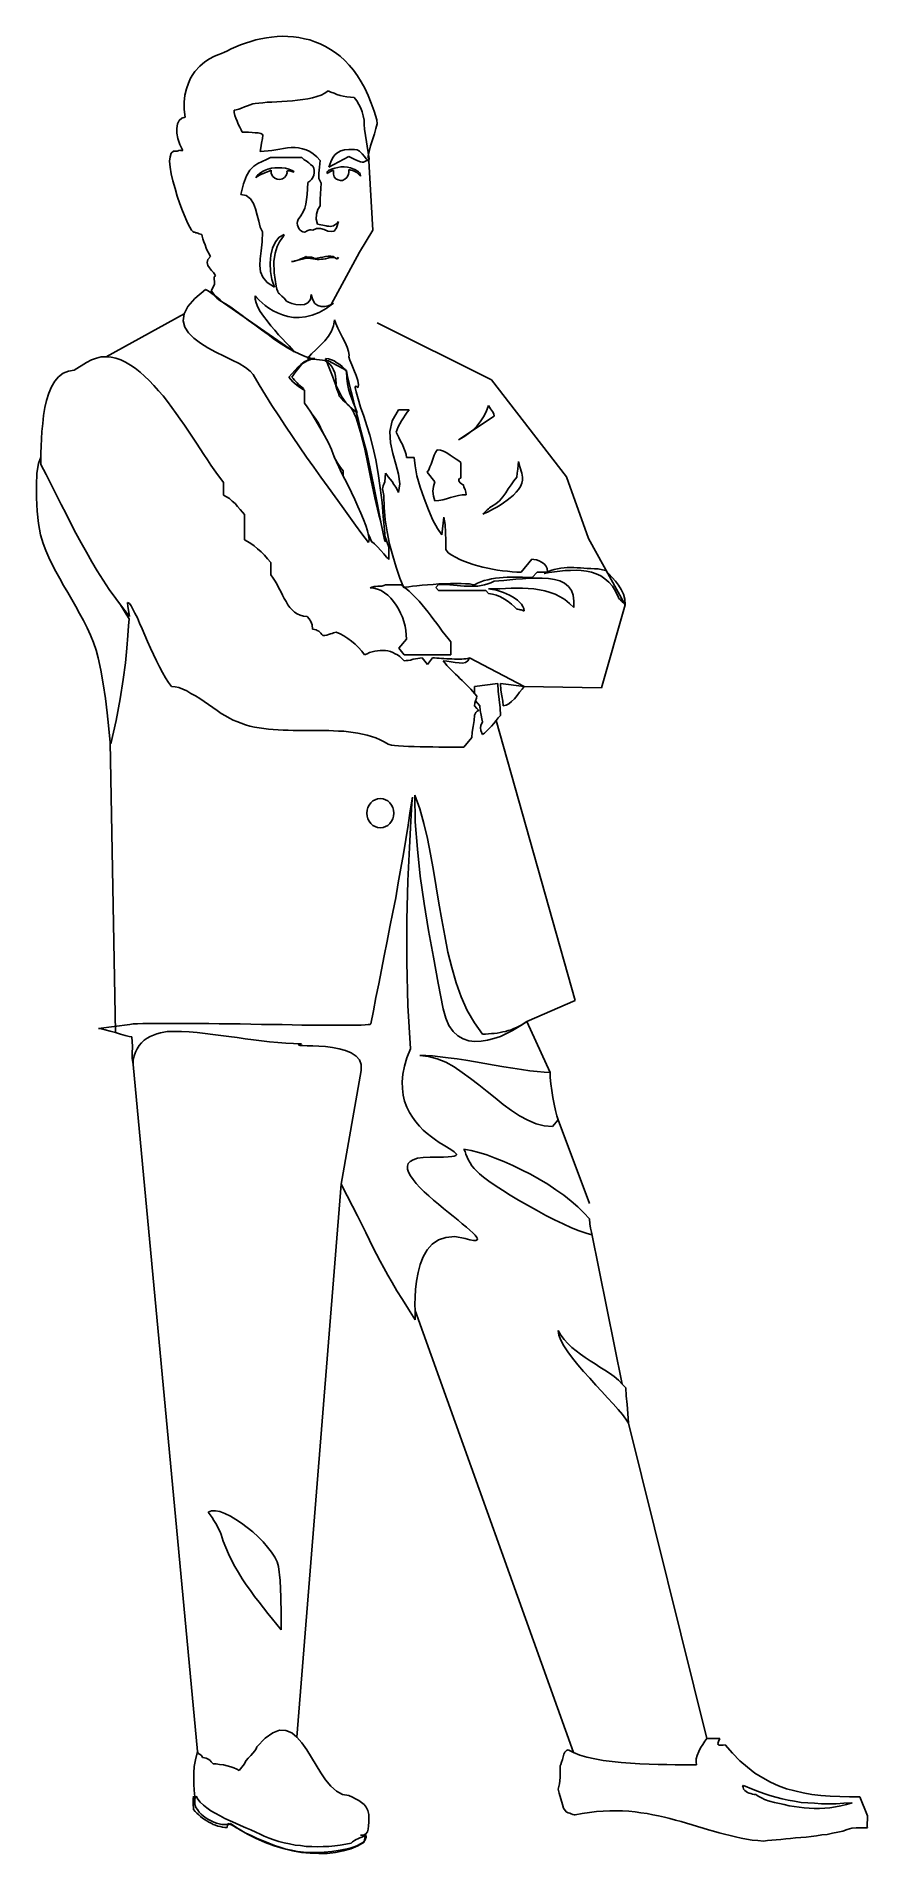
# Model space of a CAD drawing. Extents: x 3778 to 4621, y -3448 to -1606.
import ezdxf

# ---------------------------------------------------------------- set-up
doc = ezdxf.new("R2010")
doc.units = 0
doc.header["$LTSCALE"] = 1270
doc.header["$MEASUREMENT"] = 0
doc.layers.get('0').update_dxf_attribs({"linetype": 'CONTINUOUS'})

msp = doc.modelspace()

# ---------------------------------------------------------------- linework, layer by layer
at = {"linetype": 'CONTINUOUS'}
for p, q in [((3970.9, -1620.7), (3968.5, -1621.8)), ((3975.3, -1618.4), (3970.9, -1620.7)), ((3980, -1616.3), (3975.3, -1618.4)), ((3984.9, -1614.1), (3980, -1616.3)), ((3990, -1612.4), (3984.9, -1614.1)), ((3995.1, -1610.7), (3990, -1612.4)), ((4000.2, -1609.2), (3995.1, -1610.7)), ((4005.5, -1608), (4000.2, -1609.2)), ((4011, -1607.1), (4005.5, -1608)), ((4016.3, -1606.3), (4011, -1607.1)), ((4021.8, -1605.8), (4016.3, -1606.3)), ((4027.4, -1605.6), (4021.8, -1605.8)), ((4032.9, -1605.8), (4027.4, -1605.6)), ((4038.4, -1606.1), (4032.9, -1605.8)), ((4043.9, -1606.9), (4038.4, -1606.1)), ((4049.5, -1608), (4043.9, -1606.9)), ((4055, -1609.2), (4049.5, -1608)), ((4060.3, -1611.2), (4055, -1609.2)), ((4065.6, -1613.3), (4060.3, -1611.2)), ((4070.9, -1615.8), (4065.6, -1613.3)), ((4076, -1618.8), (4070.9, -1615.8)), ((4080.9, -1622), (4076, -1618.8)), ((3943.5, -1635.8), (3938.4, -1641.3)), ((3948.6, -1631.5), (3943.5, -1635.8)), ((3953.4, -1628.4), (3948.6, -1631.5)), ((3957.9, -1626), (3953.4, -1628.4)), ((3961.9, -1624.3), (3957.9, -1626)), ((3965.6, -1623), (3961.9, -1624.3)), ((3968.5, -1621.8), (3965.6, -1623)), ((4085.8, -1625.8), (4080.9, -1622)), ((4090.5, -1630.1), (4085.8, -1625.8)), ((4094.9, -1634.7), (4090.5, -1630.1)), ((4099.2, -1639.8), (4094.9, -1634.7)), ((3932, -1653.2), (3930.1, -1658.9)), ((3934.1, -1648.1), (3932, -1653.2)), ((3936.5, -1644.3), (3934.1, -1648.1)), ((3938.4, -1641.3), (3936.5, -1644.3)), ((4103.4, -1645.6), (4099.2, -1639.8)), ((4107.2, -1651.7), (4103.4, -1645.6)), ((4110.8, -1658.3), (4107.2, -1651.7)), ((3928.4, -1665.3), (3927.5, -1672.3)), ((3927.5, -1672.3), (3927.5, -1679.8)), ((3930.1, -1658.9), (3928.4, -1665.3)), ((3988.9, -1677), (3991.9, -1675.9)), ((3991.9, -1675.9), (3994.7, -1674.9)), ((3994.7, -1674.9), (3997.4, -1674)), ((3997.4, -1674), (3999.5, -1673.8)), ((3999.5, -1673.8), (4003.2, -1673.4)), ((4003.2, -1673.4), (4007.4, -1673)), ((4007.4, -1673), (4011.9, -1672.5)), ((4011.9, -1672.5), (4016.5, -1672.3)), ((4016.5, -1672.3), (4021.6, -1671.9)), ((4021.6, -1671.9), (4026.7, -1671.7)), ((4026.7, -1671.7), (4032, -1671.5)), ((4032, -1671.5), (4037.4, -1671)), ((4037.4, -1671), (4042.7, -1670.4)), ((4042.7, -1670.4), (4048, -1669.8)), ((4048, -1669.8), (4052.9, -1668.9)), ((4052.9, -1668.9), (4057.7, -1667.9)), ((4057.7, -1667.9), (4062.2, -1666.6)), ((4062.2, -1666.6), (4066.5, -1665.1)), ((4066.5, -1665.1), (4070.3, -1663.2)), ((4070.3, -1663.2), (4073.5, -1660.9)), ((4073.5, -1660.9), (4076.4, -1662.1)), ((4076.4, -1662.1), (4079.6, -1663.2)), ((4079.6, -1663.2), (4082.6, -1664.5)), ((4082.6, -1664.5), (4085.8, -1665.5)), ((4085.8, -1665.5), (4089, -1666.4)), ((4089, -1666.4), (4092.6, -1667)), ((4092.6, -1667), (4096.2, -1667.4)), ((4096.2, -1667.4), (4100, -1667.7)), ((4100, -1667.7), (4102.8, -1671)), ((4102.8, -1671), (4104.9, -1674.7)), ((4104.9, -1674.7), (4106.8, -1678.5)), ((4114.3, -1665.5), (4110.8, -1658.3)), ((4117.4, -1673.2), (4114.3, -1665.5)), ((4120.4, -1681.5), (4117.4, -1673.2)), ((3921, -1694.4), (3920.1, -1698.9)), ((3922.6, -1691), (3921, -1694.4)), ((3925.2, -1688.7), (3922.6, -1691)), ((3928.6, -1687.4), (3925.2, -1688.7)), ((3927.5, -1679.8), (3928.6, -1687.4)), ((3978.3, -1680.4), (3980.4, -1680.2)), ((3978.5, -1682.9), (3978.3, -1680.4)), ((3979.2, -1685.7), (3978.5, -1682.9)), ((3980.2, -1688.7), (3979.2, -1685.7)), ((3981.3, -1691.7), (3980.2, -1688.7)), ((3980.4, -1680.2), (3983.2, -1679.3)), ((3982.5, -1694.6), (3981.3, -1691.7)), ((3984, -1697.6), (3982.5, -1694.6)), ((3983.2, -1679.3), (3985.9, -1678.3)), ((3985.9, -1678.3), (3988.9, -1677)), ((4106.8, -1678.5), (4108.1, -1682.3)), ((4108.1, -1682.3), (4109.2, -1686.3)), ((4109.2, -1686.3), (4110, -1690.6)), ((4110, -1690.6), (4110.2, -1695.1)), ((4123, -1690.4), (4120.4, -1681.5)), ((4122.1, -1698.9), (4123.2, -1694.2)), ((4123.2, -1694.2), (4123, -1690.4)), ((3920.1, -1698.9), (3920.1, -1703.8)), ((3920.1, -1703.8), (3921.2, -1709.3)), ((3921.2, -1709.3), (3923.1, -1715.2)), ((3985.3, -1700.4), (3984, -1697.6)), ((3986.4, -1702.9), (3985.3, -1700.4)), ((3989.6, -1702.9), (3986.4, -1702.9)), ((3993, -1702.9), (3989.6, -1702.9)), ((3996.6, -1703.1), (3993, -1702.9)), ((3999.8, -1703.3), (3996.6, -1703.1)), ((4002.7, -1703.5), (3999.8, -1703.3)), ((4005.3, -1704.2), (4002.7, -1703.5)), ((4006.8, -1704.8), (4005.3, -1704.2)), ((4006.1, -1714), (4007, -1709.3)), ((4007.4, -1705.9), (4006.8, -1704.8)), ((4007, -1709.3), (4007.4, -1705.9)), ((4110.2, -1695.1), (4110.4, -1699.7)), ((4110.4, -1699.7), (4115.1, -1729.9)), ((4116.6, -1716.5), (4118.7, -1710.6)), ((4118.7, -1710.6), (4120.6, -1704.6)), ((4120.6, -1704.6), (4122.1, -1698.9)), ((3913.3, -1727.6), (3912.9, -1732.2)), ((3914.6, -1723.9), (3913.3, -1727.6)), ((3916.9, -1722), (3914.6, -1723.9)), ((3920.5, -1722), (3916.9, -1722)), ((3923.3, -1721), (3920.5, -1722)), ((3923.1, -1715.2), (3926.3, -1721.2)), ((3924.3, -1721.2), (3923.3, -1721)), ((3924.8, -1721.4), (3924.3, -1721.2)), ((3926.3, -1721.2), (3924.8, -1721.4)), ((4004.8, -1722.2), (4005.3, -1718.6)), ((4008.9, -1722), (4004.8, -1722.2)), ((4005.3, -1718.6), (4006.1, -1714)), ((4006.6, -1732.4), (4011, -1730.5)), ((4012.7, -1721.8), (4008.9, -1722)), ((4011, -1730.5), (4015.3, -1728.4)), ((4016.7, -1721.2), (4012.7, -1721.8)), ((4015.3, -1728.4), (4047.1, -1728.4)), ((4020.6, -1720.5), (4016.7, -1721.2)), ((4024.6, -1719.9), (4020.6, -1720.5)), ((4028.4, -1719.3), (4024.6, -1719.9)), ((4032.3, -1718.8), (4028.4, -1719.3)), ((4036.3, -1718.4), (4032.3, -1718.8)), ((4040.1, -1718.4), (4036.3, -1718.4)), ((4043.7, -1718.6), (4040.1, -1718.4)), ((4047.5, -1719.5), (4043.7, -1718.6)), ((4047.1, -1728.4), (4048, -1729.5)), ((4051.4, -1720.5), (4047.5, -1719.5)), ((4048, -1729.5), (4049, -1730.3)), ((4049, -1730.3), (4050.1, -1731.2)), ((4050.1, -1731.2), (4051.4, -1731.8)), ((4055, -1722.5), (4051.4, -1720.5)), ((4058.6, -1724.8), (4055, -1722.5)), ((4062.2, -1727.8), (4058.6, -1724.8)), ((4065.6, -1731.6), (4062.2, -1727.8)), ((4074.3, -1738.4), (4094.5, -1727.3)), ((4078.3, -1728.6), (4076.4, -1732.9)), ((4080.7, -1725.4), (4078.3, -1728.6)), ((4083.4, -1723.3), (4080.7, -1725.4)), ((4086.4, -1721.8), (4083.4, -1723.3)), ((4090.2, -1720.8), (4086.4, -1721.8)), ((4094.7, -1720.3), (4090.2, -1720.8)), ((4094.5, -1727.3), (4100, -1730.1)), ((4100.2, -1720.3), (4094.7, -1720.3)), ((4100, -1730.1), (4103.8, -1731.8)), ((4103, -1720.5), (4100.2, -1720.3)), ((4105.5, -1722), (4103, -1720.5)), ((4108.1, -1724.6), (4105.5, -1722)), ((4110.4, -1727.3), (4108.1, -1724.6)), ((4112.3, -1729.9), (4110.4, -1727.3)), ((4113.8, -1731.6), (4112.3, -1729.9)), ((4112.3, -1731.8), (4114.5, -1731)), ((4114.3, -1727.1), (4115.1, -1722.2)), ((4114.5, -1731), (4114.3, -1727.1)), ((4118.8, -1802.2), (4114.5, -1725.9)), ((4115.1, -1729.9), (4114.7, -1731.8)), ((4115.1, -1722.2), (4116.6, -1716.5)), ((3912.9, -1732.2), (3913.3, -1738.2)), ((3913.3, -1738.2), (3914.6, -1745)), ((3914.6, -1745), (3916.3, -1752.2)), ((3987.9, -1755), (3990.8, -1746.9)), ((3990.8, -1746.9), (3994.4, -1741.2)), ((3994.4, -1741.2), (3998.3, -1737.1)), ((3998.3, -1737.1), (4002.3, -1734.4)), ((4000.6, -1749), (4002.3, -1747.5)), ((4001, -1747.5), (4000.6, -1748.6)), ((4000.6, -1748.6), (4000.6, -1749)), ((4001.9, -1746.5), (4001, -1747.5)), ((4003.2, -1745.4), (4001.9, -1746.5)), ((4002.3, -1734.4), (4006.6, -1732.4)), ((4002.3, -1747.5), (4004, -1746.5)), ((4004.4, -1744.3), (4003.2, -1745.4)), ((4004, -1746.5), (4005.9, -1745.4)), ((4005.7, -1743.5), (4004.4, -1744.3)), ((4007, -1742.6), (4005.7, -1743.5)), ((4005.9, -1745.4), (4008, -1744.5)), ((4008.3, -1742), (4007, -1742.6)), ((4008, -1744.5), (4010.2, -1743.7)), ((4009.1, -1741.6), (4008.3, -1742)), ((4012.5, -1740.3), (4009.1, -1741.6)), ((4010.2, -1743.7), (4012.1, -1743.1)), ((4012.1, -1743.1), (4014, -1742.2)), ((4016.1, -1739.4), (4012.5, -1740.3)), ((4014, -1742.2), (4015.9, -1741.4)), ((4015.9, -1741.4), (4015.9, -1742.4)), ((4015.9, -1742.4), (4015.9, -1743.3)), ((4015.9, -1743.3), (4015.9, -1744.3)), ((4015.9, -1744.3), (4016.1, -1745.2)), ((4019.5, -1739), (4016.1, -1739.4)), ((4016.1, -1745.2), (4017.6, -1747.7)), ((4017.6, -1747.7), (4019.7, -1749.4)), ((4023.1, -1738.8), (4019.5, -1739)), ((4019.7, -1749.4), (4022.1, -1750.5)), ((4026.7, -1739), (4023.1, -1738.8)), ((4030.3, -1739.4), (4026.7, -1739)), ((4027.2, -1750.1), (4029.5, -1748.8)), ((4029.5, -1748.8), (4031.2, -1746.7)), ((4033.7, -1740.3), (4030.3, -1739.4)), ((4031.2, -1746.7), (4032, -1743.9)), ((4031.8, -1742.8), (4032, -1742.4)), ((4031.8, -1743.1), (4031.8, -1742.8)), ((4031.8, -1743.3), (4031.8, -1743.1)), ((4032, -1743.5), (4031.8, -1743.3)), ((4032, -1742.4), (4032.3, -1742.2)), ((4032, -1743.7), (4032, -1743.5)), ((4032, -1743.9), (4032, -1743.7)), ((4032.3, -1742.2), (4032.5, -1742)), ((4032.5, -1742), (4034.2, -1742)), ((4037.1, -1741.6), (4033.7, -1740.3)), ((4034.2, -1742), (4035.7, -1742.2)), ((4035.7, -1742.2), (4036.9, -1742.6)), ((4036.9, -1742.6), (4038.4, -1743.3)), ((4037.6, -1741.8), (4037.1, -1741.6)), ((4038, -1742), (4037.6, -1741.8)), ((4038.4, -1742.4), (4038, -1742)), ((4038.8, -1742.8), (4038.4, -1742.4)), ((4038.4, -1743.3), (4038.6, -1743.3)), ((4038.6, -1743.1), (4038.8, -1743.1)), ((4038.6, -1743.3), (4038.6, -1743.1)), ((4038.8, -1743.1), (4038.8, -1742.8)), ((4051.4, -1731.8), (4052.6, -1732.9)), ((4052.6, -1732.9), (4054.1, -1733.9)), ((4054.1, -1733.9), (4055.8, -1735.4)), ((4055.8, -1735.4), (4058, -1737.3)), ((4058.2, -1748.6), (4056.9, -1750.7)), ((4058, -1737.3), (4059, -1739.4)), ((4059, -1746.5), (4058.2, -1748.6)), ((4059, -1739.4), (4059.4, -1741.6)), ((4059.4, -1743.9), (4059, -1746.5)), ((4059.4, -1741.6), (4059.4, -1743.9)), ((4064.1, -1744.3), (4065, -1738.4)), ((4064.1, -1749.6), (4064.1, -1744.3)), ((4066.5, -1754.5), (4064.1, -1749.6)), ((4065, -1738.4), (4065.6, -1731.6)), ((4072.4, -1743.9), (4072.8, -1743.3)), ((4072.4, -1744.1), (4072.4, -1743.9)), ((4072.6, -1744.3), (4072.4, -1744.1)), ((4072.6, -1744.5), (4072.6, -1744.3)), ((4072.8, -1744.5), (4072.6, -1744.5)), ((4072.8, -1743.3), (4073, -1742.6)), ((4073.5, -1744.1), (4072.8, -1744.5)), ((4073, -1742.6), (4073.5, -1742)), ((4073.5, -1742), (4073.9, -1741.6)), ((4074.3, -1743.7), (4073.5, -1744.1)), ((4073.9, -1741.6), (4077.1, -1740.3)), ((4076.4, -1732.9), (4074.3, -1738.4)), ((4075.2, -1743.1), (4074.3, -1743.7)), ((4076, -1742.6), (4075.2, -1743.1)), ((4076.6, -1742.2), (4076, -1742.6)), ((4077.5, -1741.8), (4076.6, -1742.2)), ((4077.1, -1740.3), (4080.3, -1739.2)), ((4078.3, -1741.6), (4077.5, -1741.8)), ((4079.2, -1741.6), (4078.3, -1741.6)), ((4079, -1745), (4079.2, -1744.5)), ((4079, -1745.2), (4079, -1745)), ((4079.8, -1747.9), (4079, -1745.2)), ((4079.2, -1742.2), (4079.2, -1741.6)), ((4079.2, -1742.8), (4079.2, -1742.2)), ((4079.2, -1743.7), (4079.2, -1742.8)), ((4079.2, -1744.1), (4079.2, -1743.7)), ((4079.2, -1744.3), (4079.2, -1744.1)), ((4079.2, -1744.5), (4079.2, -1744.3)), ((4081.5, -1749.9), (4079.8, -1747.9)), ((4080.3, -1739.2), (4083.4, -1738.6)), ((4083.7, -1751.1), (4081.5, -1749.9)), ((4083.4, -1738.6), (4086.6, -1738)), ((4086.6, -1738), (4089.8, -1738)), ((4089.8, -1738), (4093.2, -1738.4)), ((4092.6, -1748.8), (4090.7, -1750.5)), ((4094.1, -1746.3), (4092.6, -1748.8)), ((4093.2, -1738.4), (4096.4, -1739)), ((4094.3, -1745.2), (4094.1, -1746.3)), ((4094.5, -1743.5), (4094.3, -1745.2)), ((4094.7, -1741.8), (4094.5, -1743.5)), ((4094.7, -1740.5), (4094.7, -1741.8)), ((4096.8, -1741.2), (4094.7, -1740.5)), ((4096.4, -1739), (4099.6, -1740.3)), ((4098.5, -1741.6), (4096.8, -1741.2)), ((4100, -1742.2), (4098.5, -1741.6)), ((4099.6, -1740.3), (4100.2, -1740.5)), ((4101.5, -1742.8), (4100, -1742.2)), ((4100.2, -1740.5), (4100.9, -1740.7)), ((4100.9, -1740.7), (4101.3, -1740.9)), ((4101.3, -1740.9), (4101.9, -1741.2)), ((4102.6, -1743.7), (4101.5, -1742.8)), ((4101.9, -1741.2), (4102.8, -1741.8)), ((4103.8, -1744.8), (4102.6, -1743.7)), ((4102.8, -1741.8), (4103.6, -1742.4)), ((4103.6, -1742.4), (4104.9, -1743.5)), ((4103.8, -1731.8), (4106.4, -1732.9)), ((4105.1, -1746), (4103.8, -1744.8)), ((4104.9, -1743.5), (4106.2, -1744.8)), ((4106.4, -1747.5), (4105.1, -1746)), ((4106.2, -1744.8), (4106.4, -1747.5)), ((4106.4, -1732.9), (4108.3, -1733.3)), ((4108.3, -1733.3), (4109.6, -1733.1)), ((4109.6, -1733.1), (4110.8, -1732.6)), ((4110.8, -1732.6), (4112.3, -1731.8)), ((4114.7, -1731.8), (4113.8, -1731.6)), ((3916.3, -1752.2), (3918.4, -1759.8)), ((3918.4, -1759.8), (3920.7, -1767.7)), ((3920.7, -1767.7), (3923.3, -1775.4)), ((3985.1, -1766), (3987.9, -1755)), ((3990.6, -1767.1), (3985.1, -1766)), ((3994.9, -1770.3), (3990.6, -1767.1)), ((4022.1, -1750.5), (4024.8, -1750.7)), ((4024.8, -1750.7), (4027.2, -1750.1)), ((4052.2, -1766), (4051.6, -1771.1)), ((4052.6, -1760.3), (4052.2, -1766)), ((4052.9, -1753.7), (4052.6, -1760.3)), ((4055, -1752.4), (4052.9, -1753.7)), ((4056.9, -1750.7), (4055, -1752.4)), ((4065.6, -1770.5), (4066.5, -1754.5)), ((4086, -1751.8), (4083.7, -1751.1)), ((4088.3, -1751.6), (4086, -1751.8)), ((4090.7, -1750.5), (4088.3, -1751.6)), ((3923.3, -1775.4), (3926, -1782.6)), ((3926, -1782.6), (3928.8, -1788.9)), ((3997.8, -1774.9), (3994.9, -1770.3)), ((4000, -1780.4), (3997.8, -1774.9)), ((4001.7, -1786.8), (4000, -1780.4)), ((4048.2, -1783.6), (4046.1, -1787.5)), ((4049.9, -1779.8), (4048.2, -1783.6)), ((4050.9, -1775.6), (4049.9, -1779.8)), ((4051.6, -1771.1), (4050.9, -1775.6)), ((4061.6, -1791.1), (4062, -1786)), ((4062, -1786), (4063.3, -1781.1)), ((4063.3, -1781.1), (4065.6, -1777.3)), ((4065.6, -1777.3), (4065.6, -1770.5)), ((3928.8, -1788.9), (3931.1, -1794.7)), ((3931.1, -1794.7), (3933.5, -1799.1)), ((3933.5, -1799.1), (3935.2, -1802.1)), ((3935.2, -1802.1), (3936.5, -1803.6)), ((3936.5, -1803.6), (3937.5, -1804)), ((3937.5, -1804), (3938.6, -1804.2)), ((3938.6, -1804.2), (3939.4, -1804.7)), ((3939.4, -1804.7), (3940.5, -1804.9)), ((3940.5, -1804.9), (3941.6, -1805.3)), ((4003.2, -1793), (4001.7, -1786.8)), ((4004.8, -1798.9), (4003.2, -1793)), ((4007.2, -1803.8), (4004.8, -1798.9)), ((4006.8, -1814), (4007.2, -1803.8)), ((4042.5, -1793.2), (4042.2, -1795.1)), ((4042.2, -1795.1), (4042.5, -1797)), ((4043.1, -1791.3), (4042.5, -1793.2)), ((4042.5, -1797), (4043.1, -1798.7)), ((4046.1, -1787.5), (4043.1, -1791.3)), ((4043.1, -1798.7), (4043.9, -1800.4)), ((4043.9, -1800.4), (4045, -1801.7)), ((4045, -1801.7), (4046.5, -1803)), ((4046.5, -1803), (4048, -1803.8)), ((4048, -1803.8), (4049.5, -1804)), ((4049.5, -1804), (4050.7, -1803.8)), ((4050.7, -1803.8), (4051.8, -1803.2)), ((4051.8, -1803.2), (4052.9, -1802.5)), ((4052.9, -1802.5), (4053.9, -1802.1)), ((4053.9, -1802.1), (4055.2, -1801.7)), ((4055.2, -1801.7), (4056.5, -1801.7)), ((4056.5, -1801.7), (4058, -1802.1)), ((4058, -1802.1), (4061.8, -1800.4)), ((4062.8, -1796), (4061.6, -1791.1)), ((4061.8, -1800.4), (4065.8, -1800.4)), ((4071.5, -1797.7), (4062.8, -1796)), ((4065.8, -1800.4), (4069.6, -1801.5)), ((4069.6, -1801.5), (4073.3, -1803)), ((4072.8, -1797.9), (4071.5, -1797.7)), ((4074.3, -1798.1), (4072.8, -1797.9)), ((4073.3, -1803), (4076.6, -1803.6)), ((4075.8, -1798.3), (4074.3, -1798.1)), ((4077.3, -1798.1), (4075.8, -1798.3)), ((4076.6, -1803.6), (4079.6, -1803)), ((4079, -1797.7), (4077.3, -1798.1)), ((4080.5, -1796.8), (4079, -1797.7)), ((4079.6, -1803), (4082.2, -1799.8)), ((4082.4, -1795.3), (4080.5, -1796.8)), ((4082.2, -1799.8), (4084.3, -1793.4)), ((4084.3, -1793.4), (4082.4, -1795.3)), ((4105.5, -1824.5), (4118.8, -1802.2)), ((3941.6, -1805.3), (3942.8, -1805.7)), ((3942.8, -1805.7), (3944.1, -1806.1)), ((3944.1, -1806.1), (3945.6, -1806.6)), ((3945.6, -1806.6), (3945.8, -1808.3)), ((3945.8, -1808.3), (3946.6, -1810.8)), ((3946.6, -1810.8), (3947.7, -1814)), ((3947.7, -1814), (3949, -1817)), ((3949, -1817), (3950.1, -1820.2)), ((3950.1, -1820.2), (3951.1, -1822.7)), ((3951.1, -1822.7), (3952, -1824.4)), ((4004.8, -1831), (4005.7, -1822.9)), ((4005.7, -1822.9), (4006.8, -1814)), ((4017.2, -1820.4), (4015.5, -1827.6)), ((4020.1, -1814), (4017.2, -1820.4)), ((4019.9, -1825.3), (4021.8, -1818.7)), ((4024, -1809.3), (4020.1, -1814)), ((4021.8, -1818.7), (4024.4, -1813.8)), ((4029.1, -1806.6), (4024, -1809.3)), ((4024.4, -1813.8), (4026.7, -1810.4)), ((4026.7, -1810.4), (4028.4, -1808.1)), ((4028.4, -1808.1), (4029.1, -1806.6)), ((3951.7, -1831.9), (3951.1, -1834.8)), ((3951.1, -1834.8), (3951.7, -1837.8)), ((3954.3, -1828.9), (3951.7, -1831.9)), ((3951.7, -1837.8), (3953.2, -1840.3)), ((3952, -1824.4), (3952.2, -1825.1)), ((3952.2, -1825.1), (3954.3, -1828.9)), ((3953.2, -1840.3), (3955.4, -1842.9)), ((4004.4, -1837.8), (4004.8, -1831)), ((4005.1, -1844.2), (4004.4, -1837.8)), ((4015.5, -1827.6), (4014.8, -1835.7)), ((4014.8, -1835.7), (4015.3, -1844)), ((4018.7, -1834), (4019.9, -1825.3)), ((4018.9, -1845.2), (4018.7, -1834)), ((4036.5, -1834), (4038.2, -1833.8)), ((4037.6, -1834), (4036.5, -1834)), ((4039.5, -1833.5), (4037.6, -1834)), ((4038.2, -1833.8), (4039.9, -1833.3)), ((4041.8, -1832.9), (4039.5, -1833.5)), ((4039.9, -1833.3), (4041.8, -1832.7)), ((4044.6, -1832.1), (4041.8, -1832.9)), ((4041.8, -1832.7), (4043.9, -1832.1)), ((4043.9, -1832.1), (4045.9, -1831.2)), ((4047.5, -1831.4), (4044.6, -1832.1)), ((4045.9, -1831.2), (4047.8, -1830.4)), ((4050.5, -1830.8), (4047.5, -1831.4)), ((4047.8, -1830.4), (4049.5, -1829.7)), ((4049.5, -1829.7), (4050.9, -1828.9)), ((4053.3, -1830.6), (4050.5, -1830.8)), ((4050.9, -1828.9), (4052, -1829.3)), ((4052, -1829.3), (4053.1, -1829.5)), ((4053.1, -1829.5), (4054.3, -1829.5)), ((4055.8, -1830.8), (4053.3, -1830.6)), ((4054.3, -1829.5), (4055.4, -1829.5)), ((4055.4, -1829.5), (4056.7, -1829.5)), ((4058.2, -1831.2), (4055.8, -1830.8)), ((4056.7, -1829.5), (4057.7, -1829.7)), ((4057.7, -1829.7), (4058.8, -1830.2)), ((4060.5, -1831.6), (4058.2, -1831.2)), ((4058.8, -1830.2), (4059.7, -1830.8)), ((4059.7, -1830.8), (4062.4, -1830.6)), ((4062.4, -1831.9), (4060.5, -1831.6)), ((4062.4, -1830.6), (4065.4, -1829.9)), ((4064.5, -1831.9), (4062.4, -1831.9)), ((4066.7, -1831.6), (4064.5, -1831.9)), ((4065.4, -1829.9), (4068.2, -1829.3)), ((4068.6, -1831.4), (4066.7, -1831.6)), ((4068.2, -1829.3), (4071.1, -1828.7)), ((4070.9, -1831), (4068.6, -1831.4)), ((4073.3, -1830.4), (4070.9, -1831)), ((4071.1, -1828.7), (4073.7, -1828.5)), ((4074.3, -1830.2), (4073.3, -1830.4)), ((4073.7, -1828.5), (4076.4, -1828.5)), ((4075.4, -1829.9), (4074.3, -1830.2)), ((4076.6, -1829.7), (4075.4, -1829.9)), ((4076.4, -1828.5), (4078.8, -1828.9)), ((4076.6, -1877.5), (4105.5, -1824.5)), ((4077.7, -1829.7), (4076.6, -1829.7)), ((4079, -1829.7), (4077.7, -1829.7)), ((4078.8, -1828.9), (4081.1, -1830.4)), ((4080.1, -1829.9), (4079, -1829.7)), ((4081.1, -1830.6), (4080.1, -1829.9)), ((4081.1, -1830.4), (4083, -1831.2)), ((4082, -1831.2), (4081.1, -1830.6)), ((4083.9, -1829.9), (4082, -1831.2)), ((4083, -1831.2), (4084.1, -1830.4)), ((4084.1, -1830.4), (4083.9, -1829.9)), ((3958.5, -1857.1), (3954.9, -1863.7)), ((3955.4, -1842.9), (3957.3, -1845)), ((3957.3, -1845), (3958.8, -1846.9)), ((3959.4, -1848.4), (3958.1, -1849.3)), ((3958.1, -1849.3), (3958.1, -1851.4)), ((3958.1, -1851.4), (3958.3, -1854.4)), ((3958.3, -1854.4), (3958.5, -1857.1)), ((3958.8, -1846.9), (3959.4, -1848.4)), ((4007.4, -1849.7), (4005.1, -1844.2)), ((4011.9, -1855), (4007.4, -1849.7)), ((4019.3, -1859.9), (4011.9, -1855)), ((4015.3, -1844), (4016.7, -1852.2)), ((4016.7, -1852.2), (4019.3, -1859.9)), ((4020.8, -1859), (4018.9, -1845.2)), ((4021.6, -1862), (4020.8, -1859)), ((3938.4, -1871.2), (3931.4, -1879.4)), ((3949.2, -1862.2), (3938.4, -1871.2)), ((3952, -1863.5), (3949.2, -1862.2)), ((3954.5, -1865.2), (3952, -1863.5)), ((3957.1, -1867.3), (3954.5, -1865.2)), ((3954.9, -1863.7), (3957.1, -1866.1)), ((3957.1, -1866.1), (3960.2, -1869.2)), ((3959, -1869.2), (3957.1, -1867.3)), ((3960.9, -1870.9), (3959, -1869.2)), ((3960.2, -1869.2), (3964.3, -1872.8)), ((3962.6, -1872.4), (3960.9, -1870.9)), ((3963.9, -1873.5), (3962.6, -1872.4)), ((3964.9, -1873.9), (3963.9, -1873.5)), ((3964.3, -1872.8), (3967.7, -1875.6)), ((3969.6, -1876.7), (3964.9, -1873.9)), ((3967.7, -1875.6), (4039.3, -1925.3)), ((3974.9, -1880.3), (3969.6, -1876.7)), ((3999.5, -1868.6), (4001.5, -1870.7)), ((3999.5, -1872), (3999.5, -1868.6)), ((4000.6, -1875.8), (3999.5, -1872)), ((4002.3, -1880.1), (4000.6, -1875.8)), ((4001.5, -1870.7), (4003.8, -1873.1)), ((4003.8, -1873.1), (4006.6, -1875.6)), ((4006.6, -1875.6), (4009.9, -1878.4)), ((4009.9, -1878.4), (4013.6, -1881.1)), ((4022.5, -1864.1), (4021.6, -1862)), ((4023.1, -1865.6), (4022.5, -1864.1)), ((4024.2, -1866.7), (4023.1, -1865.6)), ((4025.2, -1867.7), (4024.2, -1866.7)), ((4026.7, -1869), (4025.2, -1867.7)), ((4028.9, -1870.9), (4026.7, -1869)), ((4031.4, -1873.9), (4028.9, -1870.9)), ((4033.5, -1875.2), (4031.4, -1873.9)), ((4036.9, -1876.5), (4033.5, -1875.2)), ((4041, -1877.5), (4036.9, -1876.5)), ((4045.4, -1877.9), (4041, -1877.5)), ((4049.7, -1877.3), (4045.4, -1877.9)), ((4053.1, -1875.6), (4049.7, -1877.3)), ((4055.6, -1872.4), (4053.1, -1875.6)), ((4056.5, -1867.3), (4055.6, -1872.4)), ((4058, -1872.8), (4056.5, -1867.3)), ((4060.3, -1876.5), (4058, -1872.8)), ((4063.3, -1878.6), (4060.3, -1876.5)), ((4066.7, -1879.4), (4063.3, -1878.6)), ((4073.7, -1878.8), (4070.3, -1879.4)), ((4071.8, -1881.6), (4079.2, -1876.2)), ((4076.6, -1877.5), (4073.7, -1878.8)), ((4079.2, -1876.2), (4076.6, -1877.5)), ((3848.5, -1930.4), (3927.5, -1886.9)), ((3927.5, -1886.9), (3926.7, -1893.9)), ((3926.7, -1893.9), (3928.2, -1900.3)), ((3931.4, -1879.4), (3927.5, -1886.9)), ((3980.4, -1884.1), (3974.9, -1880.3)), ((3986.6, -1888.6), (3980.4, -1884.1)), ((3992.7, -1893.2), (3986.6, -1888.6)), ((3999.3, -1898.1), (3992.7, -1893.2)), ((4004.8, -1884.7), (4002.3, -1880.1)), ((4008, -1889.4), (4004.8, -1884.7)), ((4011.7, -1894.1), (4008, -1889.4)), ((4015.5, -1899), (4011.7, -1894.1)), ((4013.6, -1881.1), (4017.8, -1883.7)), ((4017.8, -1883.7), (4022.3, -1886)), ((4022.3, -1886), (4027.4, -1887.9)), ((4027.4, -1887.9), (4032.7, -1889.6)), ((4032.7, -1889.6), (4038.4, -1890.5)), ((4038.4, -1890.5), (4044.4, -1890.5)), ((4044.4, -1890.5), (4050.7, -1889.8)), ((4050.7, -1889.8), (4057.5, -1888.1)), ((4057.5, -1888.1), (4064.5, -1885.4)), ((4064.5, -1885.4), (4071.8, -1881.6)), ((4070.3, -1879.4), (4066.7, -1879.4)), ((4079.2, -1899), (4080.1, -1893)), ((4080.1, -1893), (4081.3, -1896.8)), ((4081.3, -1896.8), (4083.4, -1901.3)), ((4123.3, -1895.9), (4239.3, -1953.9)), ((3928.2, -1900.3), (3932, -1906.2)), ((3932, -1906.2), (3937.3, -1911.7)), ((3937.3, -1911.7), (3944.1, -1916.6)), ((4005.9, -1903), (3999.3, -1898.1)), ((4012.7, -1907.9), (4005.9, -1903)), ((4019.3, -1912.8), (4012.7, -1907.9)), ((4019.5, -1903.6), (4015.5, -1899)), ((4025.9, -1917.2), (4019.3, -1912.8)), ((4023.3, -1908.1), (4019.5, -1903.6)), ((4027.4, -1912.1), (4023.3, -1908.1)), ((4030.8, -1916), (4027.4, -1912.1)), ((4066, -1918.5), (4070.3, -1914.1)), ((4070.3, -1914.1), (4074.1, -1909.4)), ((4074.1, -1909.4), (4077.1, -1904.5)), ((4077.1, -1904.5), (4079.2, -1899)), ((4083.4, -1901.3), (4085.8, -1906)), ((4085.8, -1906), (4088.3, -1910.9)), ((4088.3, -1910.9), (4090.9, -1916)), ((3828.8, -1936.1), (3833.6, -1933.6)), ((3833.6, -1933.6), (3838.7, -1931.7)), ((3838.7, -1931.7), (3843.6, -1930.6)), ((3843.6, -1930.6), (3848.5, -1930.4)), ((3848.5, -1930.4), (3853.6, -1930.8)), ((3853.6, -1930.8), (3858.5, -1931.9)), ((3858.5, -1931.9), (3863.4, -1933.6)), ((3863.4, -1933.6), (3868.3, -1935.9)), ((3944.1, -1916.6), (3951.7, -1921.3)), ((3951.7, -1921.3), (3959.8, -1925.7)), ((3959.8, -1925.7), (3968.1, -1929.8)), ((3968.1, -1929.8), (3976.2, -1933.8)), ((3976.2, -1933.8), (3983.4, -1937.4)), ((4032.5, -1921.3), (4025.9, -1917.2)), ((4034, -1919.4), (4030.8, -1916)), ((4038.6, -1924.9), (4032.5, -1921.3)), ((4036.5, -1922.1), (4034, -1919.4)), ((4038.4, -1924.3), (4036.5, -1922.1)), ((4039.3, -1925.3), (4038.4, -1924.3)), ((4044.8, -1927.9), (4038.6, -1924.9)), ((4050.3, -1930.2), (4044.8, -1927.9)), ((4049.2, -1935.7), (4052.9, -1933.8)), ((4055.6, -1931.7), (4050.3, -1930.2)), ((4056.7, -1933), (4052.4, -1934.4)), ((4052.6, -1932.1), (4056.9, -1927.4)), ((4073.9, -1934.7), (4052.6, -1932.1)), ((4052.9, -1933.8), (4056.5, -1932.5)), ((4060.3, -1932.1), (4055.6, -1931.7)), ((4056.5, -1932.5), (4060.3, -1932.1)), ((4058.4, -1932.8), (4056.7, -1933)), ((4056.9, -1927.4), (4061.4, -1923)), ((4061.4, -1923), (4066, -1918.5)), ((4074.7, -1941.7), (4071.1, -1932.3)), ((4071.1, -1932.3), (4074.1, -1932.5)), ((4074.1, -1932.5), (4077.1, -1933.4)), ((4077.1, -1933.4), (4079.8, -1934.7)), ((4090.9, -1916), (4093, -1920.6)), ((4093, -1920.6), (4094.3, -1925.1)), ((4094.3, -1925.1), (4094.9, -1928.9)), ((4094.9, -1928.9), (4094.7, -1930.6)), ((4094.7, -1930.6), (4095.6, -1934)), ((4095.6, -1934), (4097.5, -1938.5)), ((3796.5, -1955.3), (3800.3, -1950.6)), ((3800.3, -1950.6), (3805, -1947)), ((3805, -1947), (3810.3, -1944.9)), ((3810.3, -1944.9), (3816.2, -1944)), ((3816.2, -1944), (3828.8, -1936.1)), ((3868.3, -1935.9), (3873.2, -1938.9)), ((3873.2, -1938.9), (3878, -1942.1)), ((3878, -1942.1), (3882.9, -1945.9)), ((3882.9, -1945.9), (3887.6, -1950.2)), ((3887.6, -1950.2), (3892.3, -1954.6)), ((3983.4, -1937.4), (3989.8, -1941.2)), ((3989.8, -1941.2), (3994.7, -1944.9)), ((3994.7, -1944.9), (3997.6, -1948.5)), ((3997.6, -1948.5), (4003.8, -1958.9)), ((4033.7, -1951.2), (4036.7, -1947.6)), ((4035.7, -1953.6), (4033.7, -1951.2)), ((4036.7, -1947.6), (4039.9, -1944.2)), ((4040.8, -1945.5), (4036.9, -1951.2)), ((4036.9, -1951.2), (4038.2, -1952.5)), ((4038.2, -1952.5), (4039.5, -1954)), ((4039.9, -1944.2), (4042.9, -1941)), ((4044.6, -1940.8), (4040.8, -1945.5)), ((4042.9, -1941), (4046.1, -1938.1)), ((4048.4, -1937), (4044.6, -1940.8)), ((4046.1, -1938.1), (4049.2, -1935.7)), ((4052.4, -1934.4), (4048.4, -1937)), ((4073.3, -1936.1), (4070.3, -1934.2)), ((4075.6, -1938.3), (4073.3, -1936.1)), ((4092.2, -1944.4), (4073.9, -1934.7)), ((4077.9, -1950), (4074.7, -1941.7)), ((4077.7, -1940.8), (4075.6, -1938.3)), ((4079.2, -1943.6), (4077.7, -1940.8)), ((4080.9, -1957.6), (4077.9, -1950)), ((4080.3, -1946.6), (4079.2, -1943.6)), ((4079.8, -1934.7), (4082.6, -1936.4)), ((4081.1, -1950), (4080.3, -1946.6)), ((4081.5, -1953.6), (4081.1, -1950)), ((4082.6, -1936.4), (4085.4, -1938.3)), ((4085.4, -1938.3), (4087.9, -1940.4)), ((4087.9, -1940.4), (4090.2, -1942.7)), ((4090.2, -1942.7), (4092.4, -1945.3)), ((4093.4, -1950.4), (4092.2, -1944.4)), ((4092.4, -1945.3), (4092.6, -1952.1)), ((4092.6, -1952.1), (4093.2, -1957.8)), ((4095.1, -1957.6), (4093.4, -1950.4)), ((4097.5, -1938.5), (4099.8, -1943.8)), ((4099.8, -1943.8), (4101.9, -1949.3)), ((4101.9, -1949.3), (4103.6, -1954.6)), ((3788.2, -1974.6), (3790.5, -1967.4)), ((3790.5, -1967.4), (3793.1, -1961)), ((3793.1, -1961), (3796.5, -1955.3)), ((3892.3, -1954.6), (3896.9, -1959.5)), ((3896.9, -1959.5), (3901.6, -1964.8)), ((3901.6, -1964.8), (3906.3, -1970.1)), ((3906.3, -1970.1), (3910.8, -1975.9)), ((4003.8, -1958.9), (4010.2, -1969.3)), ((4010.2, -1969.3), (4016.7, -1979.7)), ((4037.8, -1955.7), (4035.7, -1953.6)), ((4039.7, -1957.4), (4037.8, -1955.7)), ((4039.5, -1954), (4040.8, -1955.5)), ((4041.8, -1959.1), (4039.7, -1957.4)), ((4040.8, -1955.5), (4042.2, -1957)), ((4043.7, -1960.6), (4041.8, -1959.1)), ((4042.2, -1957), (4043.7, -1958.5)), ((4043.7, -1958.5), (4045.4, -1959.9)), ((4045.6, -1961.9), (4043.7, -1960.6)), ((4045.4, -1959.9), (4046.9, -1961.2)), ((4047.8, -1963.1), (4045.6, -1961.9)), ((4046.9, -1961.2), (4048.6, -1962.5)), ((4049.7, -1964.4), (4047.8, -1963.1)), ((4048.6, -1962.5), (4048.6, -1963.8)), ((4049.7, -1977.4), (4049.7, -1964.4)), ((4084.1, -1964.6), (4080.9, -1957.6)), ((4081.7, -1957.6), (4081.5, -1953.6)), ((4081.5, -1959.9), (4081.7, -1957.6)), ((4082.6, -1963.3), (4081.5, -1959.9)), ((4084.1, -1967.2), (4082.6, -1963.3)), ((4087.5, -1971), (4084.1, -1964.6)), ((4084.7, -1970.3), (4084.1, -1967.2)), ((4088.1, -1974), (4084.7, -1970.3)), ((4091.5, -1976.9), (4087.5, -1971)), ((4093.2, -1957.8), (4094.3, -1962.9)), ((4094.3, -1962.9), (4095.6, -1967.6)), ((4097, -1966.1), (4095.1, -1957.6)), ((4095.6, -1967.6), (4097.3, -1972)), ((4099.4, -1975.2), (4097, -1966.1)), ((4101.7, -1959.9), (4101.1, -1961.4)), ((4101.1, -1961.4), (4101.9, -1966.1)), ((4103.8, -1961.9), (4101.7, -1959.9)), ((4101.9, -1966.1), (4104.1, -1972.9)), ((4103.6, -1954.6), (4104.5, -1958.9)), ((4104.5, -1958.9), (4103.8, -1961.9)), ((4239.3, -1953.9), (4315.2, -2052)), ((3785, -1989.9), (3786.5, -1982)), ((3786.5, -1982), (3788.2, -1974.6)), ((3910.8, -1975.9), (3915.2, -1981.8)), ((3915.2, -1981.8), (3919.5, -1987.8)), ((3919.5, -1987.8), (3923.7, -1993.7)), ((4016.7, -1979.7), (4023.5, -1990.3)), ((4052.4, -1981), (4049.7, -1977.4)), ((4056, -1986.7), (4052.4, -1981)), ((4060.5, -1993.9), (4056, -1986.7)), ((4057.1, -1988.4), (4058.4, -1989.9)), ((4090.9, -1976.5), (4088.1, -1974)), ((4093, -1978.4), (4090.9, -1976.5)), ((4096.6, -1982.2), (4091.5, -1976.9)), ((4094.9, -1980.1), (4093, -1978.4)), ((4096.6, -1982), (4094.9, -1980.1)), ((4098.3, -1984.6), (4096.6, -1982)), ((4103, -1987.3), (4096.6, -1982.2)), ((4097.3, -1972), (4099, -1976.7)), ((4100, -1987.8), (4098.3, -1984.6)), ((4099, -1976.7), (4100.9, -1981.6)), ((4101.7, -1985), (4099.4, -1975.2)), ((4101.9, -1992.4), (4100, -1987.8)), ((4100.9, -1981.6), (4103, -1987.3)), ((4104.3, -1995), (4101.7, -1985)), ((4104.1, -1972.9), (4106.6, -1981.4)), ((4106.6, -1981.4), (4109.8, -1990.7)), ((4145, -1984.2), (4138.7, -1995.2)), ((4155.7, -1984.2), (4145, -1984.2)), ((4151.6, -1989.5), (4153.8, -1986.7)), ((4153.8, -1986.7), (4155.7, -1984.2)), ((4233.8, -1986.1), (4231.1, -1991.4)), ((4236.2, -1979.9), (4233.8, -1986.1)), ((4238.3, -1983.1), (4236.2, -1979.9)), ((4240.2, -1985.9), (4238.3, -1983.1)), ((4241.5, -1988.4), (4240.2, -1985.9)), ((4241.9, -1990.7), (4241.5, -1988.4)), ((3782.9, -2013.7), (3783.3, -2006)), ((3783.3, -2006), (3784.2, -1998)), ((3784.2, -1998), (3785, -1989.9)), ((3923.7, -1993.7), (3928, -1999.9)), ((3928, -1999.9), (3932, -2005.8)), ((3932, -2005.8), (3936, -2012)), ((4023.5, -1990.3), (4030.3, -2000.7)), ((4030.3, -2000.7), (4037.4, -2011.3)), ((4058.4, -1989.9), (4061.1, -1993.5)), ((4065.2, -2002), (4060.5, -1993.9)), ((4061.1, -1993.5), (4063.7, -1997.7)), ((4063.7, -1997.7), (4066, -2002)), ((4069.9, -2010.1), (4065.2, -2002)), ((4066, -2002), (4068.4, -2006.7)), ((4068.4, -2006.7), (4070.3, -2010.9)), ((4106.4, -2006.7), (4101.9, -1992.4)), ((4106.8, -2005.2), (4104.3, -1995)), ((4110.4, -2022.4), (4106.4, -2006.7)), ((4109.6, -2015.2), (4106.8, -2005.2)), ((4109.8, -1990.7), (4113, -2000.5)), ((4113, -2000.5), (4115.9, -2009.9)), ((4138.7, -1995.2), (4136.3, -2006.2)), ((4136.3, -2006.2), (4136.8, -2017.5)), ((4142.5, -2006.7), (4143.6, -2004.1)), ((4143.8, -2009.4), (4142.5, -2006.7)), ((4143.6, -2004.1), (4144.8, -2001.4)), ((4144.8, -2001.4), (4146.3, -1998.4)), ((4146.3, -1998.4), (4148, -1995.4)), ((4148, -1995.4), (4149.9, -1992.4)), ((4149.9, -1992.4), (4151.6, -1989.5)), ((4205.8, -2014.5), (4241.9, -1990.7)), ((4220.2, -2004.8), (4215.8, -2008.2)), ((4224.3, -2000.7), (4220.2, -2004.8)), ((4227.9, -1996.3), (4224.3, -2000.7)), ((4231.1, -1991.4), (4227.9, -1996.3)), ((3782.5, -2028.1), (3782.7, -2021.1)), ((3782.7, -2021.1), (3782.9, -2013.7)), ((3936, -2012), (3940.1, -2017.9)), ((3940.1, -2017.9), (3943.9, -2023.7)), ((3943.9, -2023.7), (3947.7, -2029.4)), ((4037.4, -2011.3), (4044.6, -2021.7)), ((4044.6, -2021.7), (4051.8, -2032.2)), ((4073.9, -2017.7), (4069.9, -2010.1)), ((4077.1, -2024.3), (4073.9, -2017.7)), ((4078.8, -2029.2), (4077.1, -2024.3)), ((4112.8, -2027.5), (4109.6, -2015.2)), ((4114, -2039), (4110.4, -2022.4)), ((4115.9, -2009.9), (4119.1, -2021.7)), ((4119.1, -2021.7), (4121.9, -2034.9)), ((4136.8, -2017.5), (4139.3, -2028.3)), ((4145.3, -2012.4), (4143.8, -2009.4)), ((4147, -2016), (4145.3, -2012.4)), ((4148.9, -2019.4), (4147, -2016)), ((4150.4, -2023), (4148.9, -2019.4)), ((4151.8, -2026.6), (4150.4, -2023)), ((4184.3, -2024.7), (4182.6, -2027.3)), ((4187.5, -2025.2), (4184.3, -2024.7)), ((4190.7, -2026.2), (4187.5, -2025.2)), ((4194.1, -2027.9), (4190.7, -2026.2)), ((4211.1, -2011.6), (4205.8, -2014.5)), ((4215.8, -2008.2), (4211.1, -2011.6)), ((3778.4, -2048.5), (3780.1, -2038.7)), ((3780.1, -2038.7), (3782.5, -2032.2)), ((3782.5, -2034.3), (3782.5, -2028.1)), ((3782.5, -2039.6), (3782.5, -2034.3)), ((3787.8, -2049.8), (3782.5, -2039.6)), ((3947.7, -2029.4), (3951.3, -2034.9)), ((3951.3, -2034.9), (3954.7, -2040.2)), ((3954.7, -2040.2), (3958.1, -2045.1)), ((4051.8, -2032.2), (4059, -2042.4)), ((4059, -2042.4), (4066.2, -2052.6)), ((4080.1, -2032.6), (4078.8, -2029.2)), ((4079.8, -2032.2), (4079.8, -2031.9)), ((4081.1, -2034.5), (4079.8, -2032.2)), ((4082, -2037), (4080.1, -2032.6)), ((4083.4, -2038.7), (4081.1, -2034.5)), ((4084.5, -2042.1), (4082, -2037)), ((4086.2, -2042.6), (4083.4, -2038.7)), ((4087.3, -2048.1), (4084.5, -2042.1)), ((4089, -2046), (4086.2, -2042.6)), ((4116.2, -2043.6), (4112.8, -2027.5)), ((4117.4, -2055.9), (4114, -2039)), ((4120, -2061.7), (4116.2, -2043.6)), ((4121.9, -2034.9), (4124.4, -2048.9)), ((4139.3, -2028.3), (4142.3, -2039.2)), ((4142.3, -2039.2), (4145, -2049.4)), ((4152.7, -2029.6), (4151.8, -2026.6)), ((4153.1, -2032.4), (4152.7, -2029.6)), ((4161, -2032.4), (4153.1, -2032.4)), ((4161.8, -2040.9), (4161, -2032.4)), ((4163.7, -2051.1), (4161.8, -2040.9)), ((4176.9, -2042.1), (4175.6, -2044.9)), ((4178, -2039.2), (4176.9, -2042.1)), ((4179, -2036.2), (4178, -2039.2)), ((4180.1, -2033.2), (4179, -2036.2)), ((4181.2, -2030.3), (4180.1, -2033.2)), ((4182.6, -2027.3), (4181.2, -2030.3)), ((4197.3, -2030), (4194.1, -2027.9)), ((4200.5, -2032.2), (4197.3, -2030)), ((4203.5, -2034.3), (4200.5, -2032.2)), ((4206.2, -2036), (4203.5, -2034.3)), ((4208.3, -2037.5), (4206.2, -2036)), ((4208.3, -2053.6), (4208.3, -2037.5)), ((4265.9, -2044.5), (4265.3, -2048.5)), ((4266.3, -2040.2), (4265.9, -2044.5)), ((4266.5, -2036.6), (4266.3, -2040.2)), ((4266.5, -2036.8), (4266.5, -2036.6)), ((4268, -2042.1), (4266.5, -2036.8)), ((4269.9, -2048.5), (4268, -2042.1)), ((3777.8, -2060.4), (3778.4, -2048.5)), ((3777.8, -2073.4), (3777.8, -2060.4)), ((3792.9, -2060), (3787.8, -2049.8)), ((3798, -2070), (3792.9, -2060)), ((3958.1, -2045.1), (3961.5, -2049.8)), ((3961.5, -2049.8), (3964.7, -2054)), ((3964.7, -2054), (3967.7, -2057.9)), ((3967.7, -2057.9), (3967.7, -2070.8)), ((4066.2, -2052.6), (4073.5, -2062.7)), ((4073.5, -2062.7), (4080.7, -2072.5)), ((4090.5, -2054.5), (4087.3, -2048.1)), ((4089, -2051.5), (4089, -2046)), ((4093.9, -2061), (4090.5, -2054.5)), ((4097.3, -2068.1), (4093.9, -2061)), ((4121, -2073.4), (4117.4, -2055.9)), ((4123.6, -2080), (4120, -2061.7)), ((4124.4, -2048.9), (4126.4, -2063.4)), ((4129.5, -2061.3), (4128.9, -2064.4)), ((4131, -2057.2), (4129.5, -2061.3)), ((4131.9, -2048.5), (4131, -2057.2)), ((4133.2, -2050.2), (4131.9, -2048.5)), ((4134.6, -2052.1), (4133.2, -2050.2)), ((4136.6, -2054.5), (4134.6, -2052.1)), ((4138.5, -2057), (4136.6, -2054.5)), ((4140.4, -2059.8), (4138.5, -2057)), ((4142.3, -2062.7), (4140.4, -2059.8)), ((4143.8, -2065.5), (4142.3, -2062.7)), ((4145, -2049.4), (4146.3, -2059.1)), ((4146.3, -2059.1), (4145, -2068.1)), ((4166.9, -2062.5), (4163.7, -2051.1)), ((4171, -2074), (4166.9, -2062.5)), ((4175.6, -2044.9), (4173.9, -2047.5)), ((4173.9, -2047.5), (4181.8, -2057.2)), ((4180.3, -2061.9), (4179.7, -2066.8)), ((4181.8, -2057.2), (4180.3, -2061.9)), ((4206.2, -2054.7), (4206.8, -2053.8)), ((4206.2, -2055.7), (4206.2, -2054.7)), ((4206.6, -2056.8), (4206.2, -2055.7)), ((4207.5, -2058.1), (4206.6, -2056.8)), ((4206.8, -2053.8), (4208.3, -2053.6)), ((4208.8, -2059.1), (4207.5, -2058.1)), ((4209.8, -2060), (4208.8, -2059.1)), ((4210.9, -2060.2), (4209.8, -2060)), ((4211.3, -2062.5), (4210.9, -2060.2)), ((4212.4, -2065.1), (4211.3, -2062.5)), ((4259.1, -2060.2), (4256.3, -2064.2)), ((4261.9, -2056.2), (4259.1, -2060.2)), ((4265.1, -2052.3), (4261.9, -2056.2)), ((4265.3, -2048.5), (4265.1, -2052.3)), ((4266.5, -2064.9), (4268.5, -2061.9)), ((4268.5, -2061.9), (4269.9, -2058.7)), ((4270.8, -2052.3), (4269.9, -2048.5)), ((4269.9, -2058.7), (4270.8, -2055.5)), ((4270.8, -2055.5), (4270.8, -2052.3)), ((4315.2, -2052), (4337.5, -2114.5)), ((3778.6, -2086.8), (3777.8, -2073.4)), ((3802.8, -2080), (3798, -2070)), ((3807.9, -2089.7), (3802.8, -2080)), ((3967.7, -2070.8), (3970.6, -2072.3)), ((3970.6, -2072.3), (3973.6, -2074.2)), ((3973.6, -2074.2), (3976.4, -2076.8)), ((3976.4, -2076.8), (3979.4, -2079.3)), ((3979.4, -2079.3), (3981.9, -2082.1)), ((4080.7, -2072.5), (4087.7, -2082.3)), ((4100.6, -2075.1), (4097.3, -2068.1)), ((4103.8, -2082.1), (4100.6, -2075.1)), ((4125.1, -2090.6), (4121, -2073.4)), ((4126.8, -2096.5), (4123.6, -2080)), ((4126.4, -2063.4), (4128.3, -2078)), ((4128.3, -2078), (4129.5, -2092.3)), ((4128.9, -2064.4), (4130.2, -2071)), ((4130.2, -2071), (4130.4, -2083.1)), ((4145, -2068.1), (4143.8, -2065.5)), ((4175.4, -2085.5), (4171, -2074)), ((4179.7, -2066.8), (4180.3, -2071.7)), ((4180.3, -2071.7), (4181.8, -2076.3)), ((4181.8, -2076.3), (4185.8, -2076.1)), ((4185.8, -2076.1), (4189.9, -2075.3)), ((4189.9, -2075.3), (4193.7, -2074.4)), ((4193.7, -2074.4), (4197.7, -2073.2)), ((4197.7, -2073.2), (4201.8, -2072.1)), ((4201.8, -2072.1), (4205.8, -2071.2)), ((4205.8, -2071.2), (4209.6, -2070.4)), ((4209.6, -2070.4), (4213.7, -2070.2)), ((4213.2, -2067.6), (4212.4, -2065.1)), ((4213.7, -2070.2), (4213.2, -2067.6)), ((4243.6, -2079.5), (4239.1, -2082.3)), ((4247.4, -2076.3), (4243.6, -2079.5)), ((4244.7, -2082.7), (4248.1, -2080.8)), ((4250.8, -2072.5), (4247.4, -2076.3)), ((4248.1, -2080.8), (4251.5, -2078.5)), ((4253.8, -2068.5), (4250.8, -2072.5)), ((4251.5, -2078.5), (4255.1, -2075.9)), ((4256.3, -2064.2), (4253.8, -2068.5)), ((4255.1, -2075.9), (4258.3, -2073.4)), ((4258.3, -2073.4), (4261.4, -2070.8)), ((4261.4, -2070.8), (4264.2, -2067.8)), ((4264.2, -2067.8), (4266.5, -2064.9)), ((3780.1, -2099.5), (3778.6, -2086.8)), ((3782, -2110.8), (3780.1, -2099.5)), ((3812.8, -2099.5), (3807.9, -2089.7)), ((3817.9, -2109.3), (3812.8, -2099.5)), ((3981.9, -2082.1), (3984.5, -2085.1)), ((3984.5, -2085.1), (3986.8, -2087.8)), ((3986.8, -2087.8), (3988.9, -2090.4)), ((3988.9, -2090.4), (3988.9, -2116.1)), ((4087.7, -2082.3), (4094.5, -2091.6)), ((4094.5, -2091.6), (4101.3, -2101)), ((4106.8, -2088.9), (4103.8, -2082.1)), ((4109.6, -2095.2), (4106.8, -2088.9)), ((4111.9, -2101.4), (4109.6, -2095.2)), ((4127, -2097.6), (4125.1, -2090.6)), ((4129.5, -2109.7), (4126.8, -2096.5)), ((4129.5, -2092.3), (4130.8, -2105.7)), ((4130.4, -2083.1), (4131.5, -2095.7)), ((4131.5, -2095.7), (4133.4, -2108)), ((4179.9, -2095.9), (4175.4, -2085.5)), ((4184.6, -2104.4), (4179.9, -2095.9)), ((4191.1, -2092.9), (4188.8, -2110.8)), ((4192.4, -2100.3), (4191.1, -2092.9)), ((4230.4, -2090.1), (4232.6, -2089.1)), ((4231.1, -2089.3), (4230.4, -2090.1)), ((4232.1, -2088.2), (4231.1, -2089.3)), ((4233.4, -2087), (4232.1, -2088.2)), ((4232.6, -2089.1), (4235.1, -2087.8)), ((4234.9, -2085.5), (4233.4, -2087)), ((4236.2, -2084.4), (4234.9, -2085.5)), ((4235.1, -2087.8), (4238.1, -2086.3)), ((4237.4, -2083.4), (4236.2, -2084.4)), ((4238.5, -2082.5), (4237.4, -2083.4)), ((4238.1, -2086.3), (4241.3, -2084.6)), ((4239.1, -2082.3), (4238.5, -2082.5)), ((4241.3, -2084.6), (4244.7, -2082.7)), ((3784.8, -2119.7), (3782, -2110.8)), ((3823.2, -2119), (3817.9, -2109.3)), ((3988.9, -2116.1), (3991.9, -2117.5)), ((3991.9, -2117.5), (3995.3, -2119.7)), ((4101.3, -2101), (4107.9, -2109.9)), ((4107.9, -2109.9), (4114.5, -2118.6)), ((4113.6, -2106.9), (4111.9, -2101.4)), ((4114.7, -2111.6), (4113.6, -2106.9)), ((4114.3, -2109.9), (4115.1, -2112)), ((4114.5, -2118.6), (4115.1, -2115.6)), ((4115.1, -2115.6), (4114.7, -2111.6)), ((4115.1, -2112), (4117.9, -2118.4)), ((4131.2, -2117.3), (4129.5, -2109.7)), ((4130.8, -2105.7), (4131.7, -2118)), ((4135.1, -2123.3), (4131.2, -2111.8)), ((4131.7, -2118), (4131.2, -2117.3)), ((4133.4, -2108), (4135.9, -2120.3)), ((4188.8, -2110.8), (4184.6, -2104.4)), ((4192.8, -2116.7), (4192.4, -2100.3)), ((4192.8, -2125.8), (4192.8, -2116.7)), ((4337.5, -2114.5), (4374.9, -2181.7)), ((3787.5, -2126.9), (3784.8, -2119.7)), ((3790.5, -2133.9), (3787.5, -2126.9)), ((3793.9, -2141.1), (3790.5, -2133.9)), ((3828.5, -2128.6), (3823.2, -2119)), ((3833.9, -2138.2), (3828.5, -2128.6)), ((3995.3, -2119.7), (3998.7, -2122)), ((3998.7, -2122), (4002.1, -2125)), ((4002.1, -2125), (4005.7, -2128.2)), ((4005.7, -2128.2), (4009.1, -2131.6)), ((4009.1, -2131.6), (4012.3, -2135.2)), ((4012.3, -2135.2), (4015.5, -2138.8)), ((4117.9, -2118.4), (4118.7, -2118.4)), ((4118.7, -2118.4), (4120.8, -2120.1)), ((4120.8, -2120.1), (4123.6, -2123.1)), ((4123.6, -2123.1), (4127, -2126.7)), ((4127, -2126.7), (4130.2, -2130.3)), ((4130.2, -2130.3), (4132.9, -2133.5)), ((4132.9, -2133.5), (4134.8, -2135.4)), ((4134.8, -2135.4), (4135.1, -2135.8)), ((4135.1, -2135.8), (4135.1, -2123.3)), ((4135.9, -2120.3), (4139.1, -2132.2)), ((4139.1, -2132.2), (4142.7, -2143.7)), ((4195.4, -2129.2), (4192.8, -2125.8)), ((4199, -2131.6), (4195.4, -2129.2)), ((4202.8, -2133.7), (4199, -2131.6)), ((4207.1, -2135.8), (4202.8, -2133.7)), ((4211.3, -2137.7), (4207.1, -2135.8)), ((4280.1, -2135.6), (4269.5, -2148.6)), ((4282.3, -2135.8), (4280.1, -2135.6)), ((4284.8, -2136.2), (4282.3, -2135.8)), ((4287.6, -2137.1), (4284.8, -2136.2)), ((3797.5, -2148.1), (3793.9, -2141.1)), ((3801.6, -2155.2), (3797.5, -2148.1)), ((3805.4, -2162.2), (3801.6, -2155.2)), ((3839.6, -2147.5), (3833.9, -2138.2)), ((3845.5, -2156.8), (3839.6, -2147.5)), ((4015.5, -2138.8), (4015.5, -2151.5)), ((4015.5, -2151.5), (4017.8, -2154.7)), ((4017.8, -2154.7), (4019.9, -2157.9)), ((4142.7, -2143.7), (4146.3, -2154.7)), ((4146.3, -2154.7), (4150.4, -2164.7)), ((4216, -2139.4), (4211.3, -2137.7)), ((4220.7, -2140.9), (4216, -2139.4)), ((4225.5, -2142.4), (4220.7, -2140.9)), ((4230.4, -2143.7), (4225.5, -2142.4)), ((4235.5, -2144.7), (4230.4, -2143.7)), ((4240.4, -2145.8), (4235.5, -2144.7)), ((4239.4, -2155.6), (4243.4, -2154.9)), ((4245.5, -2146.6), (4240.4, -2145.8)), ((4243.4, -2154.9), (4247.4, -2154.5)), ((4250.4, -2147.3), (4245.5, -2146.6)), ((4247.4, -2154.5), (4251.2, -2154.1)), ((4255.5, -2147.9), (4250.4, -2147.3)), ((4251.2, -2154.1), (4255.3, -2153.9)), ((4255.3, -2153.9), (4259.3, -2153.9)), ((4260.2, -2148.4), (4255.5, -2147.9)), ((4259.3, -2153.9), (4263.1, -2153.9)), ((4265.1, -2148.6), (4260.2, -2148.4)), ((4263.1, -2153.9), (4267, -2153.9)), ((4269.5, -2148.6), (4265.1, -2148.6)), ((4267, -2153.9), (4270.6, -2153.9)), ((4270.6, -2153.9), (4274.2, -2154.1)), ((4270.6, -2155.4), (4277.4, -2154.9)), ((4274.2, -2154.1), (4277.6, -2154.1)), ((4277.4, -2154.9), (4284.2, -2154.7)), ((4277.6, -2154.1), (4280.6, -2154.1)), ((4280.6, -2154.1), (4285.4, -2148.6)), ((4284.2, -2154.7), (4290.8, -2154.7)), ((4285.4, -2148.6), (4296.1, -2148.6)), ((4290.1, -2138.6), (4287.6, -2137.1)), ((4292.5, -2140.3), (4290.1, -2138.6)), ((4290.8, -2154.7), (4297.1, -2155.2)), ((4294.4, -2142.4), (4292.5, -2140.3)), ((4296.1, -2148.4), (4292.5, -2150.1)), ((4292.5, -2150.1), (4297.8, -2149.2)), ((4295.6, -2145.2), (4294.4, -2142.4)), ((4296.1, -2148.6), (4295.6, -2145.2)), ((4299.5, -2147.1), (4296.1, -2148.4)), ((4297.1, -2155.2), (4303.1, -2156.2)), ((4297.8, -2149.2), (4303.1, -2148.4)), ((4302.9, -2146), (4299.5, -2147.1)), ((4306.3, -2145.4), (4302.9, -2146)), ((4303.1, -2148.4), (4308.4, -2147.7)), ((4309.4, -2144.7), (4306.3, -2145.4)), ((4308.4, -2147.7), (4313.9, -2147.1)), ((4312.8, -2144.3), (4309.4, -2144.7)), ((4316, -2144.1), (4312.8, -2144.3)), ((4313.9, -2147.1), (4319.4, -2146.9)), ((4319.4, -2144.1), (4316, -2144.1)), ((4322.8, -2144.1), (4319.4, -2144.1)), ((4319.4, -2146.9), (4325, -2146.6)), ((4326, -2144.3), (4322.8, -2144.1)), ((4325, -2146.6), (4330.3, -2147.1)), ((4329.4, -2144.5), (4326, -2144.3)), ((4333, -2144.7), (4329.4, -2144.5)), ((4330.3, -2147.1), (4335.6, -2147.7)), ((4336.4, -2145), (4333, -2144.7)), ((4335.6, -2147.7), (4340.5, -2148.8)), ((4340, -2145.2), (4336.4, -2145)), ((4343.6, -2145.4), (4340, -2145.2)), ((4340.5, -2148.8), (4345.4, -2150.5)), ((4347.5, -2145.4), (4343.6, -2145.4)), ((4345.4, -2150.5), (4350, -2152.6)), ((4354.7, -2146.9), (4347.5, -2145.4)), ((4350, -2152.6), (4354.3, -2155.4)), ((4358.1, -2150.5), (4354.7, -2146.9)), ((4361.5, -2154.1), (4358.1, -2150.5)), ((4364.9, -2157.9), (4361.5, -2154.1)), ((3809.6, -2169.2), (3805.4, -2162.2)), ((3813.7, -2176.4), (3809.6, -2169.2)), ((3851.7, -2166.2), (3845.5, -2156.8)), ((3858.3, -2175.3), (3851.7, -2166.2)), ((4019.9, -2157.9), (4022.1, -2161.3)), ((4022.1, -2161.3), (4023.8, -2164.9)), ((4023.8, -2164.9), (4025.7, -2168.5)), ((4025.7, -2168.5), (4027.4, -2171.9)), ((4027.4, -2171.9), (4029.1, -2175.3)), ((4116.2, -2164.7), (4118.1, -2163.9)), ((4120, -2165.1), (4116.2, -2164.7)), ((4118.1, -2163.9), (4120.2, -2163.2)), ((4123.8, -2166), (4120, -2165.1)), ((4120.2, -2163.2), (4122.1, -2163.2)), ((4122.1, -2163.2), (4124, -2163)), ((4127.4, -2167.5), (4123.8, -2166)), ((4124, -2163), (4126.1, -2163)), ((4126.1, -2163), (4128.1, -2163)), ((4130.8, -2169.6), (4127.4, -2167.5)), ((4128.1, -2163), (4130, -2162.4)), ((4130, -2162.4), (4131.9, -2161.5)), ((4134.2, -2172.1), (4130.8, -2169.6)), ((4131.9, -2161.5), (4148, -2161.5)), ((4137.2, -2175.1), (4134.2, -2172.1)), ((4148, -2161.5), (4151.8, -2164.7)), ((4150.4, -2164.7), (4152.3, -2164.1)), ((4151.8, -2164.7), (4155.7, -2167.9)), ((4152.3, -2164.1), (4155.5, -2163.6)), ((4155.5, -2163.6), (4159.3, -2163)), ((4155.7, -2167.9), (4159.1, -2171.3)), ((4159.1, -2171.3), (4162.5, -2174.7)), ((4159.3, -2163), (4163.7, -2162.6)), ((4163.7, -2162.6), (4168.8, -2161.9)), ((4168.8, -2161.9), (4174.4, -2161.5)), ((4174.4, -2161.5), (4180.1, -2161.1)), ((4180.1, -2161.1), (4186, -2160.7)), ((4182.9, -2164.3), (4185.6, -2161.1)), ((4185.6, -2167.5), (4182.9, -2164.3)), ((4185.6, -2161.1), (4189.4, -2161.1)), ((4233.4, -2167.5), (4185.6, -2167.5)), ((4186, -2160.7), (4192, -2160.5)), ((4189.4, -2161.1), (4193, -2161.3)), ((4192, -2160.5), (4197.7, -2160.3)), ((4193, -2161.3), (4196.9, -2161.5)), ((4196.9, -2161.5), (4200.7, -2161.9)), ((4197.7, -2160.3), (4203.2, -2160.3)), ((4200.7, -2161.9), (4204.3, -2162.2)), ((4203.2, -2160.3), (4208.6, -2160.3)), ((4204.3, -2162.2), (4207.9, -2162.6)), ((4207.9, -2162.6), (4211.5, -2162.8)), ((4208.6, -2160.3), (4213, -2160.5)), ((4211.5, -2162.8), (4215.1, -2163)), ((4213, -2160.5), (4216.8, -2160.7)), ((4215.1, -2163), (4218.7, -2163)), ((4216.8, -2160.7), (4219.8, -2161.1)), ((4218.7, -2163), (4222.1, -2163)), ((4219.8, -2161.1), (4221.9, -2161.7)), ((4221.9, -2161.7), (4225.1, -2160)), ((4222.1, -2163), (4225.5, -2162.8)), ((4225.1, -2160), (4228.3, -2158.5)), ((4225.5, -2162.8), (4228.9, -2162.4)), ((4228.3, -2158.5), (4231.9, -2157.3)), ((4228.9, -2162.4), (4232.3, -2161.7)), ((4231.9, -2157.3), (4235.5, -2156.4)), ((4232.3, -2161.7), (4235.5, -2160.7)), ((4236.2, -2170.4), (4233.4, -2167.5)), ((4235.5, -2156.4), (4239.4, -2155.6)), ((4235.5, -2160.7), (4238.7, -2159.4)), ((4236.2, -2165.8), (4238.1, -2166)), ((4241.9, -2165.8), (4236.2, -2165.8)), ((4240.2, -2170.9), (4236.2, -2170.4)), ((4238.1, -2166), (4240.2, -2166.2)), ((4238.7, -2159.4), (4241.9, -2157.9)), ((4240.2, -2166.2), (4242.8, -2166.8)), ((4244.2, -2171.9), (4240.2, -2170.9)), ((4241.9, -2157.9), (4246.6, -2157.7)), ((4247.6, -2165.6), (4241.9, -2165.8)), ((4242.8, -2166.8), (4245.5, -2167.5)), ((4248.3, -2173.8), (4244.2, -2171.9)), ((4245.5, -2167.5), (4248.5, -2168.3)), ((4246.6, -2157.7), (4251.9, -2157.3)), ((4253.4, -2165.3), (4247.6, -2165.6)), ((4248.5, -2168.3), (4251.5, -2169.4)), ((4251.5, -2169.4), (4254.4, -2170.7)), ((4251.9, -2157.3), (4257.8, -2156.6)), ((4259.3, -2165.1), (4253.4, -2165.3)), ((4254.4, -2170.7), (4257.4, -2172.1)), ((4257.4, -2172.1), (4260.4, -2173.6)), ((4257.8, -2156.6), (4264, -2156)), ((4265.1, -2165.1), (4259.3, -2165.1)), ((4260.4, -2173.6), (4263.1, -2175.3)), ((4264, -2156), (4270.6, -2155.4)), ((4270.8, -2165.1), (4265.1, -2165.1)), ((4276.5, -2165.3), (4270.8, -2165.1)), ((4282.3, -2165.8), (4276.5, -2165.3)), ((4287.8, -2166.6), (4282.3, -2165.8)), ((4293.3, -2167.7), (4287.8, -2166.6)), ((4298.6, -2169.2), (4293.3, -2167.7)), ((4303.7, -2171.1), (4298.6, -2169.2)), ((4303.1, -2156.2), (4308.6, -2157.7)), ((4308.8, -2173.6), (4303.7, -2171.1)), ((4308.6, -2157.7), (4313.3, -2160)), ((4313.7, -2176.6), (4308.8, -2173.6)), ((4313.3, -2160), (4317.3, -2163.2)), ((4317.3, -2163.2), (4320.3, -2167.3)), ((4320.3, -2167.3), (4322.2, -2172.1)), ((4322.2, -2172.1), (4322.8, -2178.3)), ((4354.3, -2155.4), (4358.3, -2158.8)), ((4358.3, -2158.8), (4361.9, -2163)), ((4361.9, -2163), (4364.9, -2167.9)), ((4368.1, -2161.9), (4364.9, -2157.9)), ((4364.9, -2167.9), (4367.7, -2173.6)), ((4367.7, -2173.6), (4367.9, -2174.5)), ((4370.6, -2166.2), (4368.1, -2161.9)), ((4373, -2170.9), (4370.6, -2166.2)), ((4374.5, -2176), (4373, -2170.9)), ((3817.7, -2183.4), (3813.7, -2176.4)), ((3821.7, -2190.6), (3817.7, -2183.4)), ((3825.6, -2197.8), (3821.7, -2190.6)), ((3865.1, -2184.5), (3858.3, -2175.3)), ((3861.9, -2180.2), (3862.3, -2180.8)), ((3862.3, -2180.8), (3865.7, -2186.2)), ((3872.3, -2193.6), (3865.1, -2184.5)), ((3865.7, -2186.2), (3868.9, -2191.3)), ((3868.9, -2191.3), (3871.9, -2195.9)), ((3870.2, -2179.6), (3870.4, -2183.6)), ((3872.3, -2180.6), (3870.2, -2179.6)), ((3870.4, -2183.6), (3871.7, -2189.4)), ((3871.7, -2189.4), (3872.3, -2193.6)), ((3874, -2183), (3872.3, -2180.6)), ((3875.7, -2186.2), (3874, -2183)), ((3877.8, -2190.4), (3875.7, -2186.2)), ((3880.2, -2195.1), (3877.8, -2190.4)), ((4029.1, -2175.3), (4031, -2178.5)), ((4031, -2178.5), (4032.9, -2181.7)), ((4032.9, -2181.7), (4034.8, -2184.5)), ((4034.8, -2184.5), (4037.1, -2187)), ((4037.1, -2187), (4039.5, -2189.4)), ((4039.5, -2189.4), (4042.2, -2191)), ((4042.2, -2191), (4045.2, -2192.5)), ((4139.9, -2178.5), (4137.2, -2175.1)), ((4142.7, -2182.1), (4139.9, -2178.5)), ((4145, -2185.9), (4142.7, -2182.1)), ((4147, -2190.2), (4145, -2185.9)), ((4148.9, -2194.4), (4147, -2190.2)), ((4162.5, -2174.7), (4165.9, -2178.3)), ((4165.9, -2178.3), (4169, -2181.9)), ((4169, -2181.9), (4172, -2185.7)), ((4172, -2185.7), (4175, -2189.4)), ((4175, -2189.4), (4178, -2193.2)), ((4252.3, -2176), (4248.3, -2173.8)), ((4256.1, -2178.5), (4252.3, -2176)), ((4259.5, -2181.3), (4256.1, -2178.5)), ((4262.5, -2183.8), (4259.5, -2181.3)), ((4265.1, -2186.4), (4262.5, -2183.8)), ((4263.1, -2175.3), (4265.7, -2177.2)), ((4266.1, -2186.4), (4265.1, -2186.4)), ((4265.7, -2177.2), (4267.8, -2179.2)), ((4267.2, -2186.6), (4266.1, -2186.4)), ((4268.2, -2186.8), (4267.2, -2186.6)), ((4267.8, -2179.2), (4269.7, -2181.1)), ((4269.3, -2187), (4268.2, -2186.8)), ((4270.2, -2187.4), (4269.3, -2187)), ((4269.7, -2181.1), (4271, -2183.4)), ((4271, -2187.7), (4270.2, -2187.4)), ((4271, -2183.4), (4272.1, -2185.5)), ((4271.6, -2187.9), (4271, -2187.7)), ((4272.3, -2187.9), (4271.6, -2187.9)), ((4272.1, -2185.5), (4272.3, -2187.9)), ((4318.4, -2180.4), (4313.7, -2176.6)), ((4322.8, -2184.7), (4318.4, -2180.4)), ((4322.8, -2178.3), (4322.8, -2184.7)), ((4374.9, -2181.7), (4350.9, -2266.1)), ((4367.9, -2174.5), (4368.5, -2175.3)), ((4368.5, -2175.3), (4369.6, -2176.4)), ((4369.6, -2176.4), (4370.6, -2177.7)), ((4370.6, -2177.7), (4371.9, -2178.9)), ((4371.9, -2178.9), (4373.2, -2180)), ((4373.2, -2180), (4374.2, -2180.8)), ((4374.2, -2180.8), (4374.9, -2181.7)), ((4374.9, -2181.7), (4374.5, -2176)), ((3829.2, -2205.3), (3825.6, -2197.8)), ((3832.6, -2212.7), (3829.2, -2205.3)), ((3871.2, -2203.2), (3870.6, -2213.1)), ((3871.9, -2195.9), (3871.2, -2203.2)), ((3882.5, -2200.6), (3880.2, -2195.1)), ((3885, -2206.3), (3882.5, -2200.6)), ((3887.8, -2212.7), (3885, -2206.3)), ((4045.2, -2192.5), (4048.6, -2193.4)), ((4048.6, -2193.4), (4052.4, -2193.6)), ((4052.4, -2193.6), (4054.3, -2196.1)), ((4054.3, -2196.1), (4056, -2198.9)), ((4056, -2198.9), (4057.3, -2202.3)), ((4057.3, -2202.3), (4057.7, -2206.6)), ((4057.7, -2206.6), (4059.7, -2206.8)), ((4059.7, -2206.8), (4061.4, -2207.2)), ((4061.4, -2207.2), (4062.6, -2207.8)), ((4062.6, -2207.8), (4064.1, -2208.5)), ((4064.1, -2208.5), (4065.2, -2209.5)), ((4065.2, -2209.5), (4066.2, -2210.6)), ((4077.7, -2210.8), (4079.2, -2210.2)), ((4079.2, -2210.2), (4080.5, -2210)), ((4080.5, -2210), (4081.7, -2209.7)), ((4081.7, -2209.7), (4085.8, -2211.2)), ((4150.4, -2198.9), (4148.9, -2194.4)), ((4151.6, -2203.4), (4150.4, -2198.9)), ((4152.5, -2207.8), (4151.6, -2203.4)), ((4152.9, -2212.3), (4152.5, -2207.8)), ((4178, -2193.2), (4180.9, -2197)), ((4180.9, -2197), (4183.7, -2200.8)), ((4183.7, -2200.8), (4186.7, -2204.6)), ((4186.7, -2204.6), (4189.4, -2208.5)), ((4189.4, -2208.5), (4192.4, -2212.3)), ((3835.6, -2220.1), (3832.6, -2212.7)), ((3838.3, -2227.8), (3835.6, -2220.1)), ((3840.4, -2235.7), (3838.3, -2227.8)), ((3869.5, -2225.7), (3868.1, -2240.5)), ((3870.6, -2213.1), (3869.5, -2225.7)), ((3890.6, -2219.1), (3887.8, -2212.7)), ((3893.5, -2225.7), (3890.6, -2219.1)), ((3896.5, -2232.3), (3893.5, -2225.7)), ((4066.2, -2210.6), (4067.3, -2211.9)), ((4067.3, -2211.9), (4068.4, -2213.1)), ((4068.4, -2213.1), (4070.3, -2212.9)), ((4070.3, -2212.9), (4072.2, -2212.5)), ((4072.2, -2212.5), (4074.1, -2212.1)), ((4074.1, -2212.1), (4076, -2211.4)), ((4076, -2211.4), (4077.7, -2210.8)), ((4085.8, -2211.2), (4089.6, -2213.4)), ((4089.6, -2213.4), (4093.6, -2215.9)), ((4093.6, -2215.9), (4097.3, -2218.7)), ((4097.3, -2218.7), (4100.9, -2221.9)), ((4100.9, -2221.9), (4104.5, -2225.2)), ((4104.5, -2225.2), (4107.7, -2228.9)), ((4107.7, -2228.9), (4110.6, -2232.5)), ((4118.3, -2229.5), (4121, -2228.9)), ((4121, -2228.9), (4123.6, -2228.4)), ((4123.6, -2228.4), (4126.4, -2228.2)), ((4126.4, -2228.2), (4128.9, -2228.2)), ((4128.9, -2228.2), (4131.7, -2228.2)), ((4131.7, -2228.2), (4134.2, -2228.6)), ((4134.2, -2228.6), (4136.8, -2229.3)), ((4145.3, -2225.9), (4153.1, -2216.5)), ((4150.6, -2232.5), (4145.3, -2225.9)), ((4153.1, -2216.5), (4152.9, -2212.3)), ((4192.4, -2212.3), (4195.2, -2215.9)), ((4195.2, -2215.9), (4198.1, -2219.5)), ((4198.1, -2219.5), (4198.1, -2232.5)), ((3843.2, -2248), (3840.4, -2235.7)), ((3868.1, -2240.5), (3865.9, -2257.7)), ((3899.5, -2238.6), (3896.5, -2232.3)), ((3902.5, -2244.8), (3899.5, -2238.6)), ((3905.7, -2250.5), (3902.5, -2244.8)), ((4110.6, -2232.5), (4113.2, -2231.4)), ((4113.2, -2231.4), (4115.7, -2230.3)), ((4115.7, -2230.3), (4118.3, -2229.5)), ((4136.8, -2229.3), (4139.3, -2230.1)), ((4139.3, -2230.1), (4141.7, -2231.4)), ((4141.7, -2231.4), (4144, -2232.7)), ((4144, -2232.7), (4146.3, -2234.4)), ((4146.3, -2234.4), (4148.4, -2236.3)), ((4148.4, -2236.3), (4150.6, -2238.6)), ((4198.1, -2232.5), (4150.6, -2232.5)), ((4150.6, -2238.6), (4152.7, -2238.4)), ((4152.7, -2238.4), (4154.8, -2238.2)), ((4154.8, -2238.2), (4157.2, -2237.8)), ((4157.2, -2237.8), (4159.7, -2237.1)), ((4159.7, -2237.1), (4162.3, -2236.5)), ((4162.3, -2236.5), (4164.6, -2236.1)), ((4164.6, -2236.1), (4166.7, -2235.9)), ((4166.7, -2235.9), (4168.8, -2235.7)), ((4168.8, -2235.7), (4174.4, -2242.2)), ((4174.4, -2242.2), (4179.5, -2235.7)), ((4179.5, -2235.7), (4181.6, -2235.7)), ((4181.6, -2235.7), (4183.7, -2235.9)), ((4183.7, -2235.9), (4186.3, -2235.9)), ((4186.3, -2235.9), (4188.6, -2236.1)), ((4188.6, -2236.1), (4191.1, -2236.3)), ((4190.1, -2238.6), (4192.2, -2241)), ((4194.1, -2238.8), (4190.1, -2238.6)), ((4191.1, -2236.3), (4193.9, -2236.5)), ((4192.2, -2241), (4194.1, -2243.3)), ((4193.9, -2236.5), (4196.4, -2236.7)), ((4198.4, -2239.5), (4194.1, -2238.8)), ((4194.1, -2243.3), (4196.2, -2245.6)), ((4196.2, -2245.6), (4198.4, -2247.8)), ((4196.4, -2236.7), (4199.2, -2236.7)), ((4202.4, -2240.3), (4198.4, -2239.5)), ((4199.2, -2236.7), (4201.8, -2236.9)), ((4201.8, -2236.9), (4204.3, -2236.9)), ((4206.4, -2240.8), (4202.4, -2240.3)), ((4204.3, -2236.9), (4206.6, -2236.9)), ((4209.8, -2241), (4206.4, -2240.8)), ((4206.6, -2236.9), (4209.2, -2236.9)), ((4209.2, -2236.9), (4211.3, -2236.7)), ((4212.8, -2240.3), (4209.8, -2241)), ((4211.3, -2236.7), (4213.4, -2236.5)), ((4215.4, -2238.6), (4212.8, -2240.3)), ((4213.4, -2236.5), (4215.1, -2236.1)), ((4215.1, -2236.1), (4216.8, -2235.7)), ((4216.8, -2235.7), (4215.4, -2238.6)), ((4272.3, -2264.8), (4216.8, -2235.7)), ((3845.7, -2262), (3843.2, -2248)), ((3847.9, -2276.9), (3845.7, -2262)), ((3865.9, -2257.7), (3862.7, -2277.3)), ((3908.6, -2255.8), (3905.7, -2250.5)), ((3911.8, -2260.5), (3908.6, -2255.8)), ((3914.8, -2264.5), (3911.8, -2260.5)), ((3918.4, -2265), (3914.8, -2264.5)), ((3922.2, -2265.8), (3918.4, -2265)), ((4198.4, -2247.8), (4200.7, -2250.1)), ((4200.7, -2250.1), (4202.8, -2252.2)), ((4202.8, -2252.2), (4205.2, -2254.3)), ((4205.2, -2254.3), (4207.3, -2256.5)), ((4207.3, -2256.5), (4209.4, -2258.6)), ((4209.4, -2258.6), (4211.7, -2260.7)), ((4211.7, -2260.7), (4213.9, -2262.8)), ((4213.9, -2262.8), (4216.2, -2265.2)), ((4216.2, -2265.2), (4218.3, -2267.3)), ((4221.9, -2264.8), (4245.7, -2261.6)), ((4221.9, -2271.6), (4221.9, -2264.8)), ((4245.7, -2261.6), (4246.1, -2269.4)), ((4272.3, -2264.8), (4248.3, -2261.6)), ((4248.3, -2261.6), (4248.7, -2268.4)), ((4270.2, -2267.5), (4272.3, -2264.8)), ((4350.9, -2266.1), (4272.3, -2264.8)), ((3849.6, -2291.3), (3847.9, -2276.9)), ((3862.7, -2277.3), (3858.7, -2299)), ((3926.3, -2267.3), (3922.2, -2265.8)), ((3930.3, -2269.2), (3926.3, -2267.3)), ((3934.5, -2271.6), (3930.3, -2269.2)), ((3939, -2274.1), (3934.5, -2271.6)), ((3943.5, -2276.9), (3939, -2274.1)), ((3947.9, -2279.8), (3943.5, -2276.9)), ((3952.4, -2283), (3947.9, -2279.8)), ((3956.8, -2286), (3952.4, -2283)), ((4218.3, -2267.3), (4220.5, -2269.6)), ((4220.5, -2269.6), (4222.4, -2272)), ((4222.4, -2281.5), (4221.9, -2284.1)), ((4221.9, -2284.1), (4224.5, -2286.8)), ((4222.4, -2272), (4224.5, -2274.3)), ((4223.2, -2279.2), (4222.4, -2281.5)), ((4224.1, -2276.6), (4223.2, -2279.2)), ((4227.5, -2284.3), (4223.2, -2279.2)), ((4224.5, -2274.3), (4224.1, -2276.6)), ((4246.1, -2269.4), (4247, -2277.7)), ((4247, -2277.7), (4247.9, -2286.2)), ((4248.7, -2268.4), (4249.8, -2274.1)), ((4249.8, -2274.1), (4250.6, -2279.4)), ((4250.6, -2279.4), (4251, -2284.3)), ((4251, -2284.3), (4254, -2283.7)), ((4254, -2283.7), (4257, -2282.2)), ((4257, -2282.2), (4259.7, -2279.8)), ((4259.7, -2279.8), (4262.7, -2277.1)), ((4262.7, -2277.1), (4265.3, -2273.9)), ((4265.3, -2273.9), (4267.8, -2270.5)), ((4267.8, -2270.5), (4270.2, -2267.5)), ((3851.1, -2304.3), (3849.6, -2291.3)), ((3858.7, -2299), (3853.2, -2322.7)), ((3961.1, -2289), (3956.8, -2286)), ((3965.3, -2291.9), (3961.1, -2289)), ((3969.6, -2294.5), (3965.3, -2291.9)), ((3973.6, -2296.8), (3969.6, -2294.5)), ((3977.5, -2298.7), (3973.6, -2296.8)), ((3981.1, -2300.2), (3977.5, -2298.7)), ((3985.3, -2301.9), (3981.1, -2300.2)), ((3989.8, -2303.4), (3985.3, -2301.9)), ((4221.7, -2299.2), (4220.7, -2305.1)), ((4222.1, -2293.6), (4221.7, -2299.2)), ((4223.4, -2291.1), (4222.1, -2293.6)), ((4224.7, -2289.6), (4223.4, -2291.1)), ((4224.5, -2286.8), (4225.8, -2288.3)), ((4225.5, -2289.2), (4224.7, -2289.6)), ((4226.2, -2289), (4225.5, -2289.2)), ((4225.8, -2288.3), (4226.4, -2289)), ((4226.4, -2289), (4226.2, -2289)), ((4227.9, -2289), (4227.5, -2284.3)), ((4228.7, -2293.6), (4227.9, -2289)), ((4228.5, -2304.1), (4230, -2300.4)), ((4229.6, -2297.5), (4228.7, -2293.6)), ((4230, -2300.4), (4229.6, -2297.5)), ((4241.7, -2302.1), (4239.1, -2304.9)), ((4244, -2299.2), (4241.7, -2302.1)), ((4246.1, -2296.4), (4244, -2299.2)), ((4324.1, -2582.8), (4244, -2299.2)), ((4248.3, -2293.9), (4246.1, -2296.4)), ((4247.9, -2286.2), (4248.3, -2293.9)), ((3852.1, -2314.5), (3851.1, -2304.3)), ((3852.8, -2321), (3852.1, -2314.5)), ((3994.2, -2304.7), (3989.8, -2303.4)), ((3998.9, -2305.8), (3994.2, -2304.7)), ((4003.6, -2306.6), (3998.9, -2305.8)), ((4008.3, -2307.2), (4003.6, -2306.6)), ((4013.1, -2307.9), (4008.3, -2307.2)), ((4018, -2308.3), (4013.1, -2307.9)), ((4023.1, -2308.5), (4018, -2308.3)), ((4028.2, -2308.9), (4023.1, -2308.5)), ((4033.1, -2308.9), (4028.2, -2308.9)), ((4038.2, -2309.2), (4033.1, -2308.9)), ((4043.5, -2309.2), (4038.2, -2309.2)), ((4048.6, -2309.2), (4043.5, -2309.2)), ((4053.7, -2309.2), (4048.6, -2309.2)), ((4058.8, -2309.2), (4053.7, -2309.2)), ((4063.9, -2309.2), (4058.8, -2309.2)), ((4069.2, -2309.2), (4063.9, -2309.2)), ((4074.3, -2309.4), (4069.2, -2309.2)), ((4079.2, -2309.6), (4074.3, -2309.4)), ((4084.3, -2309.8), (4079.2, -2309.6)), ((4089.4, -2310), (4084.3, -2309.8)), ((4094.3, -2310.6), (4089.4, -2310)), ((4099, -2311.3), (4094.3, -2310.6)), ((4103.8, -2311.9), (4099, -2311.3)), ((4108.5, -2313), (4103.8, -2311.9)), ((4113.2, -2314), (4108.5, -2313)), ((4117.6, -2315.3), (4113.2, -2314)), ((4121.9, -2316.8), (4117.6, -2315.3)), ((4126.4, -2318.7), (4121.9, -2316.8)), ((4130.4, -2320.6), (4126.4, -2318.7)), ((4134.4, -2323), (4130.4, -2320.6)), ((4219.4, -2316.4), (4211.3, -2326.1)), ((4219.8, -2311.1), (4219.4, -2316.4)), ((4220.7, -2305.1), (4219.8, -2311.1)), ((4228.1, -2306.6), (4228.5, -2304.1)), ((4228.5, -2309.4), (4228.1, -2306.6)), ((4230, -2313.4), (4228.5, -2309.4)), ((4232.1, -2311.9), (4230, -2313.4)), ((4234.3, -2310), (4232.1, -2311.9)), ((4236.6, -2307.5), (4234.3, -2310)), ((4239.1, -2304.9), (4236.6, -2307.5)), ((3852.8, -2321), (3857.9, -2615.4)), ((3853.2, -2322.7), (3852.8, -2321)), ((4135.5, -2323.6), (4134.4, -2323)), ((4137.8, -2324), (4135.5, -2323.6)), ((4141, -2324.4), (4137.8, -2324)), ((4145, -2324.9), (4141, -2324.4)), ((4149.9, -2325.1), (4145, -2324.9)), ((4155.2, -2325.3), (4149.9, -2325.1)), ((4161, -2325.5), (4155.2, -2325.3)), ((4167.1, -2325.7), (4161, -2325.5)), ((4173.5, -2325.9), (4167.1, -2325.7)), ((4179.7, -2325.9), (4173.5, -2325.9)), ((4186, -2326.1), (4179.7, -2325.9)), ((4192, -2326.1), (4186, -2326.1)), ((4197.7, -2326.1), (4192, -2326.1)), ((4202.8, -2326.1), (4197.7, -2326.1)), ((4207.5, -2326.1), (4202.8, -2326.1)), ((4211.3, -2326.1), (4207.5, -2326.1)), ((4161.4, -2374.8), (4162, -2401.8)), ((4166.5, -2388.6), (4161.4, -2374.8)), ((4113, -2393.1), (4113.2, -2390.1)), ((4113.2, -2396), (4113, -2393.1)), ((4113.2, -2390.1), (4114, -2387.3)), ((4114, -2387.3), (4115.3, -2384.8)), ((4115.3, -2384.8), (4117, -2382.6)), ((4117, -2382.6), (4118.9, -2380.7)), ((4118.9, -2380.7), (4121.3, -2379.5)), ((4121.3, -2379.5), (4123.8, -2378.4)), ((4123.8, -2378.4), (4126.6, -2378.2)), ((4126.6, -2378.2), (4129.3, -2378.4)), ((4129.3, -2378.4), (4131.9, -2379.5)), ((4131.9, -2379.5), (4134.2, -2380.7)), ((4134.2, -2380.7), (4136.1, -2382.6)), ((4136.1, -2382.6), (4137.8, -2384.8)), ((4137.8, -2384.8), (4139.1, -2387.3)), ((4139.1, -2387.3), (4139.9, -2390.1)), ((4139.9, -2390.1), (4140.2, -2393.1)), ((4140.2, -2393.1), (4139.9, -2396)), ((4156.9, -2390.7), (4154.8, -2405.2)), ((4159.1, -2376.7), (4156.9, -2390.7)), ((4157.6, -2401.1), (4158.6, -2383.3)), ((4158.6, -2383.3), (4159.1, -2376.7)), ((4170.8, -2403.5), (4166.5, -2388.6)), ((4114, -2398.8), (4113.2, -2396)), ((4115.3, -2401.3), (4114, -2398.8)), ((4117, -2403.5), (4115.3, -2401.3)), ((4118.9, -2405.4), (4117, -2403.5)), ((4121.3, -2406.6), (4118.9, -2405.4)), ((4123.8, -2407.7), (4121.3, -2406.6)), ((4126.6, -2407.9), (4123.8, -2407.7)), ((4129.3, -2407.7), (4126.6, -2407.9)), ((4131.9, -2406.6), (4129.3, -2407.7)), ((4134.2, -2405.4), (4131.9, -2406.6)), ((4136.1, -2403.5), (4134.2, -2405.4)), ((4137.8, -2401.3), (4136.1, -2403.5)), ((4139.1, -2398.8), (4137.8, -2401.3)), ((4139.9, -2396), (4139.1, -2398.8)), ((4154.8, -2405.2), (4152.5, -2419.6)), ((4156.1, -2427.7), (4157.6, -2401.1)), ((4162, -2401.8), (4164.2, -2429.4)), ((4174.4, -2418.8), (4170.8, -2403.5)), ((4152.5, -2419.6), (4149.9, -2434.3)), ((4154.6, -2461.7), (4156.1, -2427.7)), ((4164.2, -2429.4), (4167.1, -2457)), ((4177.5, -2434.7), (4174.4, -2418.8)), ((4147.4, -2448.9), (4144.6, -2463.8)), ((4149.9, -2434.3), (4147.4, -2448.9)), ((4180.5, -2451), (4177.5, -2434.7)), ((4144.6, -2463.8), (4142.1, -2478.7)), ((4153.5, -2501), (4154.6, -2461.7)), ((4167.1, -2457), (4171, -2484.6)), ((4183.3, -2467.6), (4180.5, -2451)), ((4186, -2484.4), (4183.3, -2467.6)), ((4142.1, -2478.7), (4139.3, -2493.5)), ((4171, -2484.6), (4175.4, -2512)), ((4188.8, -2501), (4186, -2484.4)), ((4139.3, -2493.5), (4136.3, -2508.2)), ((4153.3, -2543.9), (4153.5, -2501)), ((4191.8, -2517.5), (4188.8, -2501)), ((4133.6, -2522.8), (4130.6, -2537.5)), ((4136.3, -2508.2), (4133.6, -2522.8)), ((4175.4, -2512), (4180.3, -2539)), ((4195, -2533.9), (4191.8, -2517.5)), ((4130.6, -2537.5), (4127.8, -2551.7)), ((4180.3, -2539), (4185.2, -2565.5)), ((4199, -2549.6), (4195, -2533.9)), ((4127.8, -2551.7), (4125.1, -2566)), ((4154.4, -2588), (4153.3, -2543.9)), ((4203.5, -2564.9), (4199, -2549.6)), ((4125.1, -2566), (4122.1, -2579.8)), ((4185.2, -2565.5), (4190.3, -2591.4)), ((4208.6, -2579.3), (4203.5, -2564.9)), ((4119.6, -2593.4), (4116.8, -2606.7)), ((4122.1, -2579.8), (4119.6, -2593.4)), ((4157.2, -2632), (4154.4, -2588)), ((4190.3, -2591.4), (4192.8, -2600.8)), ((4214.7, -2592.9), (4208.6, -2579.3)), ((4221.9, -2605.5), (4214.7, -2592.9)), ((4275, -2604.2), (4324.1, -2582.8)), ((3872.5, -2607.2), (3840.9, -2611.2)), ((3840.9, -2611.2), (3843.6, -2611.6)), ((3843.6, -2611.6), (3847.7, -2612.5)), ((3847.7, -2612.5), (3852.6, -2614)), ((3852.6, -2614), (3857.9, -2615.4)), ((3857.9, -2615.4), (3863, -2616.9)), ((3875.9, -2606.7), (3872.5, -2607.2)), ((3880.4, -2606.5), (3875.9, -2606.7)), ((3885.7, -2606.3), (3880.4, -2606.5)), ((3891.8, -2606.3), (3885.7, -2606.3)), ((3898.6, -2606.1), (3891.8, -2606.3)), ((3906.3, -2606.1), (3898.6, -2606.1)), ((3899.9, -2616.7), (3903.5, -2615.7)), ((3903.5, -2615.7), (3907.1, -2615)), ((3914.6, -2606.1), (3906.3, -2606.1)), ((3907.1, -2615), (3910.5, -2614.4)), ((3910.5, -2614.4), (3913.9, -2614.2)), ((3913.9, -2614.2), (3917.3, -2614.2)), ((3923.5, -2606.1), (3914.6, -2606.1)), ((3917.3, -2614.2), (3925, -2614.4)), ((3932.8, -2606.1), (3923.5, -2606.1)), ((3925, -2614.4), (3932.8, -2614.8)), ((3942.6, -2606.3), (3932.8, -2606.1)), ((3932.8, -2614.8), (3940.7, -2615.4)), ((3940.7, -2615.4), (3948.8, -2616.3)), ((3952.6, -2606.3), (3942.6, -2606.3)), ((3963, -2606.5), (3952.6, -2606.3)), ((3973.6, -2606.5), (3963, -2606.5)), ((3984.3, -2606.7), (3973.6, -2606.5)), ((3995.1, -2607), (3984.3, -2606.7)), ((4005.9, -2607.2), (3995.1, -2607)), ((4016.5, -2607.4), (4005.9, -2607.2)), ((4026.9, -2607.4), (4016.5, -2607.4)), ((4037.1, -2607.6), (4026.9, -2607.4)), ((4047.1, -2607.8), (4037.1, -2607.6)), ((4056.7, -2607.8), (4047.1, -2607.8)), ((4066, -2608), (4056.7, -2607.8)), ((4074.5, -2608), (4066, -2608)), ((4082.6, -2608), (4074.5, -2608)), ((4090, -2608), (4082.6, -2608)), ((4096.6, -2608), (4090, -2608)), ((4102.4, -2608), (4096.6, -2608)), ((4107.2, -2607.8), (4102.4, -2608)), ((4111.3, -2607.6), (4107.2, -2607.8)), ((4114.3, -2607.4), (4111.3, -2607.6)), ((4116.2, -2607.2), (4114.3, -2607.4)), ((4116.8, -2606.7), (4116.2, -2607.2)), ((4192.8, -2600.8), (4196, -2608.2)), ((4196, -2608.2), (4200.3, -2614.2)), ((4200.3, -2614.2), (4205.2, -2618.6)), ((4230.2, -2616.9), (4221.9, -2605.5)), ((4247.9, -2615.4), (4244.9, -2615.9)), ((4250.8, -2614.8), (4247.9, -2615.4)), ((4253.6, -2614.2), (4250.8, -2614.8)), ((4256.3, -2613.5), (4253.6, -2614.2)), ((4254.4, -2616.5), (4260.4, -2613.5)), ((4259.3, -2612.5), (4256.3, -2613.5)), ((4261.9, -2611.4), (4259.3, -2612.5)), ((4260.4, -2613.5), (4265.7, -2610.3)), ((4264.6, -2610.3), (4261.9, -2611.4)), ((4267.4, -2609.1), (4264.6, -2610.3)), ((4265.7, -2610.3), (4270.8, -2607.4)), ((4269.9, -2607.6), (4267.4, -2609.1)), ((4272.5, -2605.9), (4269.9, -2607.6)), ((4270.8, -2607.4), (4275, -2604.2)), ((4275, -2604.2), (4272.5, -2605.9)), ((4298.6, -2655.8), (4275, -2604.2)), ((3863, -2616.9), (3867.8, -2618.4)), ((3867.8, -2618.4), (3871.9, -2619.3)), ((3871.9, -2619.3), (3874.6, -2619.7)), ((3874.6, -2619.7), (3875.3, -2629.7)), ((3875.3, -2629.7), (3875.1, -2636.5)), ((3878.3, -2635.2), (3879.9, -2631.8)), ((3879.9, -2631.8), (3882.1, -2628.6)), ((3882.1, -2628.6), (3884.4, -2625.9)), ((3884.4, -2625.9), (3887.2, -2623.3)), ((3887.2, -2623.3), (3890.1, -2621.2)), ((3890.1, -2621.2), (3893.3, -2619.5)), ((3893.3, -2619.5), (3896.5, -2618)), ((3896.5, -2618), (3899.9, -2616.7)), ((3948.8, -2616.3), (3956.8, -2617.4)), ((3956.8, -2617.4), (3964.9, -2618.4)), ((3964.9, -2618.4), (3973, -2619.5)), ((3973, -2619.5), (3981.3, -2620.5)), ((3981.3, -2620.5), (3989.6, -2621.8)), ((3989.6, -2621.8), (3997.8, -2622.9)), ((3997.8, -2622.9), (4006.1, -2623.9)), ((4006.1, -2623.9), (4014.2, -2624.8)), ((4014.2, -2624.8), (4022.5, -2625.6)), ((4022.5, -2625.6), (4030.6, -2626.3)), ((4030.6, -2626.3), (4038.6, -2626.5)), ((4038.6, -2626.5), (4046.7, -2626.7)), ((4043.9, -2627.6), (4043.5, -2628.2)), ((4043.5, -2628.2), (4044.8, -2628.6)), ((4046.7, -2626.7), (4043.9, -2627.6)), ((4044.8, -2628.6), (4048, -2628.6)), ((4048, -2628.6), (4052.4, -2628.8)), ((4052.4, -2628.8), (4058, -2629)), ((4058, -2629), (4064.3, -2629.3)), ((4064.3, -2629.3), (4071.1, -2629.7)), ((4071.1, -2629.7), (4078.1, -2630.5)), ((4078.1, -2630.5), (4084.9, -2631.8)), ((4084.9, -2631.8), (4091.3, -2633.5)), ((4091.3, -2633.5), (4097, -2636.1)), ((4153.5, -2640.9), (4157.2, -2632)), ((4205.2, -2618.6), (4210.5, -2621.8)), ((4210.5, -2621.8), (4216.2, -2623.7)), ((4216.2, -2623.7), (4222.4, -2624.4)), ((4222.4, -2624.4), (4228.7, -2624.2)), ((4228.7, -2624.2), (4235.3, -2623.3)), ((4233.2, -2616.9), (4230.2, -2616.9)), ((4236.2, -2616.7), (4233.2, -2616.9)), ((4235.3, -2623.3), (4241.7, -2621.6)), ((4239.1, -2616.5), (4236.2, -2616.7)), ((4241.9, -2616.3), (4239.1, -2616.5)), ((4241.7, -2621.6), (4248.3, -2619.3)), ((4244.9, -2615.9), (4241.9, -2616.3)), ((4248.3, -2619.3), (4254.4, -2616.5)), ((3875.1, -2636.5), (3874.9, -2641.8)), ((3874.9, -2641.8), (3875.9, -2647.9)), ((3875.9, -2647.9), (3876.1, -2643.3)), ((3941.1, -3344.3), (3875.9, -2647.9)), ((3876.1, -2643.3), (3877, -2639)), ((3877, -2639), (3878.3, -2635.2)), ((4097, -2636.1), (4101.9, -2639.2)), ((4101.9, -2639.2), (4105.3, -2643.1)), ((4105.3, -2643.1), (4107, -2647.9)), ((4107, -2647.9), (4107, -2653.9)), ((4149.3, -2657.5), (4151, -2649.6)), ((4151, -2649.6), (4153.5, -2640.9)), ((4175.4, -2639.7), (4166.7, -2638.6)), ((4166.7, -2638.6), (4172.7, -2638.6)), ((4172.7, -2638.6), (4179.5, -2639)), ((4184.1, -2642), (4175.4, -2639.7)), ((4179.5, -2639), (4187.1, -2639.9)), ((4192.8, -2645.6), (4184.1, -2642)), ((4187.1, -2639.9), (4195.4, -2640.9)), ((4201.3, -2650.3), (4192.8, -2645.6)), ((4195.4, -2640.9), (4204.3, -2642.2)), ((4209.6, -2655.8), (4201.3, -2650.3)), ((4204.3, -2642.2), (4213.4, -2643.5)), ((4213.4, -2643.5), (4223, -2645.2)), ((4223, -2645.2), (4232.6, -2646.9)), ((4232.6, -2646.9), (4242.1, -2648.4)), ((4242.1, -2648.4), (4251.7, -2650.1)), ((4251.7, -2650.1), (4260.8, -2651.6)), ((4260.8, -2651.6), (4269.7, -2653)), ((4107, -2653.9), (4086.8, -2769.2)), ((4148.7, -2665.2), (4149.3, -2657.5)), ((4148.9, -2672.2), (4148.7, -2665.2)), ((4218.1, -2662), (4209.6, -2655.8)), ((4226.4, -2668.3), (4218.1, -2662)), ((4234.7, -2675.1), (4226.4, -2668.3)), ((4269.7, -2653), (4278, -2654.1)), ((4278, -2654.1), (4285.7, -2655)), ((4285.7, -2655), (4292.7, -2655.6)), ((4292.7, -2655.6), (4298.6, -2655.8)), ((4298.6, -2655.8), (4298.8, -2661.1)), ((4298.8, -2661.1), (4299.5, -2667.5)), ((4299.5, -2667.5), (4300.3, -2674.3)), ((4149.7, -2679), (4148.9, -2672.2)), ((4151.2, -2685.1), (4149.7, -2679)), ((4153.3, -2690.9), (4151.2, -2685.1)), ((4243, -2681.7), (4234.7, -2675.1)), ((4251.2, -2688.3), (4243, -2681.7)), ((4259.5, -2694.3), (4251.2, -2688.3)), ((4300.3, -2674.3), (4301.6, -2681.3)), ((4301.6, -2681.3), (4302.9, -2688.1)), ((4302.9, -2688.1), (4304.1, -2694.5)), ((4156.1, -2696.4), (4153.3, -2690.9)), ((4159.1, -2701.3), (4156.1, -2696.4)), ((4162.5, -2705.9), (4159.1, -2701.3)), ((4166.3, -2710.2), (4162.5, -2705.9)), ((4267.8, -2699.8), (4259.5, -2694.3)), ((4276.1, -2704.2), (4267.8, -2699.8)), ((4284.4, -2707.9), (4276.1, -2704.2)), ((4306.7, -2704), (4301.2, -2710.8)), ((4304.1, -2694.5), (4305.4, -2699.8)), ((4305.4, -2699.8), (4306.7, -2704)), ((4338.6, -2788.6), (4306.7, -2704)), ((4170.1, -2714.2), (4166.3, -2710.2)), ((4174.1, -2717.8), (4170.1, -2714.2)), ((4178.4, -2721), (4174.1, -2717.8)), ((4182.4, -2724), (4178.4, -2721)), ((4186.3, -2726.8), (4182.4, -2724)), ((4292.7, -2710), (4284.4, -2707.9)), ((4301.2, -2710.8), (4292.7, -2710)), ((4156.7, -2746.1), (4159.7, -2744.4)), ((4159.7, -2744.4), (4164.2, -2742.9)), ((4164.2, -2742.9), (4169.9, -2742.1)), ((4169.9, -2742.1), (4177.1, -2741.8)), ((4177.1, -2741.8), (4184.6, -2741.8)), ((4184.6, -2741.8), (4190.5, -2741.6)), ((4190.1, -2729.1), (4186.3, -2726.8)), ((4193.5, -2731.2), (4190.1, -2729.1)), ((4190.5, -2741.6), (4195.2, -2741.4)), ((4196.4, -2733.1), (4193.5, -2731.2)), ((4195.2, -2741.4), (4199, -2741.2)), ((4199.2, -2734.8), (4196.4, -2733.1)), ((4199, -2741.2), (4201.5, -2740.8)), ((4201.3, -2736.3), (4199.2, -2734.8)), ((4202.8, -2737.6), (4201.3, -2736.3)), ((4201.5, -2740.8), (4203.2, -2740.1)), ((4203.7, -2738.6), (4202.8, -2737.6)), ((4203.2, -2740.1), (4203.9, -2739.5)), ((4203.9, -2739.5), (4203.7, -2738.6)), ((4212.4, -2736.1), (4211.3, -2733.6)), ((4211.3, -2733.6), (4218.5, -2735)), ((4213.4, -2738.6), (4212.4, -2736.1)), ((4214.5, -2741.6), (4213.4, -2738.6)), ((4216, -2744.6), (4214.5, -2741.6)), ((4217.5, -2747.6), (4216, -2744.6)), ((4218.5, -2735), (4226.4, -2737)), ((4226.4, -2737), (4234.5, -2739.5)), ((4234.5, -2739.5), (4243, -2742.7)), ((4243, -2742.7), (4251.9, -2746.1)), ((4154, -2751), (4154.8, -2748.2)), ((4154.2, -2753.9), (4154, -2751)), ((4155.2, -2757.1), (4154.2, -2753.9)), ((4154.8, -2748.2), (4156.7, -2746.1)), ((4157.2, -2760.5), (4155.2, -2757.1)), ((4159.7, -2764.4), (4157.2, -2760.5)), ((4219.4, -2750.5), (4217.5, -2747.6)), ((4221.7, -2753.3), (4219.4, -2750.5)), ((4224.5, -2755.9), (4221.7, -2753.3)), ((4227.2, -2758.6), (4224.5, -2755.9)), ((4231.3, -2762), (4227.2, -2758.6)), ((4236.6, -2766.1), (4231.3, -2762)), ((4251.9, -2746.1), (4260.8, -2750.1)), ((4260.8, -2750.1), (4269.7, -2754.4)), ((4269.7, -2754.4), (4278.9, -2759)), ((4278.9, -2759), (4287.6, -2763.9)), ((4042, -3329.8), (4086.8, -2769.2)), ((4086.8, -2769.2), (4093, -2780.9)), ((4093, -2780.9), (4098.5, -2791.5)), ((4162.9, -2768.4), (4159.7, -2764.4)), ((4166.7, -2772.4), (4162.9, -2768.4)), ((4171, -2776.7), (4166.7, -2772.4)), ((4175.6, -2780.9), (4171, -2776.7)), ((4180.5, -2785.2), (4175.6, -2780.9)), ((4243, -2770.5), (4236.6, -2766.1)), ((4250.4, -2775.2), (4243, -2770.5)), ((4258.3, -2780.3), (4250.4, -2775.2)), ((4266.8, -2785.4), (4258.3, -2780.3)), ((4287.6, -2763.9), (4296.3, -2769.2)), ((4296.3, -2769.2), (4304.6, -2774.8)), ((4304.6, -2774.8), (4312.6, -2780.3)), ((4312.6, -2780.3), (4320.1, -2786.2)), ((4098.5, -2791.5), (4103.4, -2801.1)), ((4185.4, -2789.4), (4180.5, -2785.2)), ((4190.5, -2793.7), (4185.4, -2789.4)), ((4195.6, -2797.7), (4190.5, -2793.7)), ((4200.5, -2801.7), (4195.6, -2797.7)), ((4275.9, -2790.5), (4266.8, -2785.4)), ((4285, -2795.6), (4275.9, -2790.5)), ((4294.2, -2800.7), (4285, -2795.6)), ((4320.1, -2786.2), (4326.9, -2792.2)), ((4326.9, -2792.2), (4333, -2798.1)), ((4333, -2798.1), (4338.6, -2804.3)), ((4103.4, -2801.1), (4107.9, -2810)), ((4107.9, -2810), (4111.9, -2818.1)), ((4111.9, -2818.1), (4115.5, -2825.7)), ((4205.4, -2805.6), (4200.5, -2801.7)), ((4209.6, -2809.4), (4205.4, -2805.6)), ((4213.9, -2812.6), (4209.6, -2809.4)), ((4217.3, -2815.8), (4213.9, -2812.6)), ((4220.2, -2818.5), (4217.3, -2815.8)), ((4303.3, -2805.1), (4294.2, -2800.7)), ((4312, -2809.4), (4303.3, -2805.1)), ((4320.3, -2813.2), (4312, -2809.4)), ((4328.1, -2816.4), (4320.3, -2813.2)), ((4335.2, -2818.9), (4328.1, -2816.4)), ((4338.6, -2804.3), (4339, -2809.2)), ((4339, -2809.2), (4339.8, -2813.6)), ((4339.8, -2813.6), (4340.7, -2817.7)), ((4340.7, -2817.7), (4341.1, -2820.6)), ((4371.9, -2971.7), (4340.7, -2817.7)), ((4115.5, -2825.7), (4119.1, -2833)), ((4119.1, -2833), (4122.7, -2840)), ((4170.1, -2842.7), (4174.1, -2835.7)), ((4174.1, -2835.7), (4179.2, -2829.8)), ((4179.2, -2829.8), (4185.4, -2825.5)), ((4185.4, -2825.5), (4192.8, -2823)), ((4192.8, -2823), (4202, -2822.3)), ((4202, -2822.3), (4212.4, -2824.3)), ((4212.4, -2824.3), (4217.3, -2825.5)), ((4217.3, -2825.5), (4221.1, -2826.2)), ((4222.6, -2820.9), (4220.2, -2818.5)), ((4221.1, -2826.2), (4223.4, -2826.2)), ((4224.3, -2823), (4222.6, -2820.9)), ((4223.4, -2826.2), (4224.7, -2825.5)), ((4224.9, -2824.5), (4224.3, -2823)), ((4224.7, -2825.5), (4224.9, -2824.5)), ((4341.1, -2820.6), (4335.2, -2818.9)), ((4122.7, -2840), (4126.4, -2847)), ((4126.4, -2847), (4130, -2854)), ((4130, -2854), (4134, -2861.2)), ((4164.8, -2858.7), (4167.1, -2850.4)), ((4167.1, -2850.4), (4170.1, -2842.7)), ((4134, -2861.2), (4138.5, -2868.9)), ((4138.5, -2868.9), (4143.4, -2877.1)), ((4162.3, -2875.7), (4163.3, -2867.4)), ((4163.3, -2867.4), (4164.8, -2858.7)), ((4143.4, -2877.1), (4148.9, -2886.1)), ((4148.9, -2886.1), (4155, -2895.8)), ((4161.6, -2891), (4161.8, -2883.7)), ((4161.8, -2897.3), (4161.6, -2891)), ((4161.8, -2883.7), (4162.3, -2875.7)), ((4155, -2895.8), (4162, -2906.7)), ((4322.4, -3345.3), (4161.8, -2897.3)), ((4161.8, -2902.2), (4161.8, -2897.3)), ((4162, -2905.4), (4161.8, -2902.2)), ((4162, -2906.7), (4162, -2905.4)), ((4306.9, -2917.5), (4309.7, -2922.2)), ((4307.5, -2922.2), (4306.9, -2917.5)), ((4309.4, -2927.3), (4307.5, -2922.2)), ((4312.6, -2933), (4309.4, -2927.3)), ((4309.7, -2922.2), (4312.8, -2926.6)), ((4312.8, -2926.6), (4316.5, -2930.7)), ((4316.7, -2939.2), (4312.6, -2933)), ((4316.5, -2930.7), (4320.7, -2934.5)), ((4321.3, -2945.5), (4316.7, -2939.2)), ((4320.7, -2934.5), (4325, -2938.1)), ((4326.7, -2952.3), (4321.3, -2945.5)), ((4325, -2938.1), (4329.6, -2941.5)), ((4329.6, -2941.5), (4334.3, -2944.9)), ((4334.3, -2944.9), (4339.4, -2948.1)), ((4332.6, -2958.9), (4326.7, -2952.3)), ((4338.8, -2965.9), (4332.6, -2958.9)), ((4339.4, -2948.1), (4344.3, -2951.3)), ((4344.3, -2951.3), (4349.2, -2954.5)), ((4349.2, -2954.5), (4354.1, -2957.7)), ((4354.1, -2957.7), (4358.9, -2960.8)), ((4358.9, -2960.8), (4363.6, -2964.2)), ((4363.6, -2964.2), (4367.9, -2967.8)), ((4344.9, -2972.7), (4338.8, -2965.9)), ((4351.1, -2979.3), (4344.9, -2972.7)), ((4357, -2985.7), (4351.1, -2979.3)), ((4367.9, -2967.8), (4371.9, -2971.7)), ((4371.9, -2971.7), (4375.5, -2975.7)), ((4375.5, -2975.7), (4375.9, -2983.6)), ((4375.9, -2983.6), (4376.8, -2992.5)), ((4362.6, -2991.9), (4357, -2985.7)), ((4367.7, -2997.6), (4362.6, -2991.9)), ((4372.1, -3002.7), (4367.7, -2997.6)), ((4376.8, -2992.5), (4377.6, -3001.6)), ((4377.6, -3001.6), (4378.1, -3011.2)), ((4375.5, -3007.4), (4372.1, -3002.7)), ((4378.1, -3011.2), (4375.5, -3007.4)), ((4378.1, -3011.2), (4457.7, -3330.9)), ((3952, -3101.5), (3955.4, -3100.2)), ((3954.1, -3104.2), (3952, -3101.5)), ((3956, -3107), (3954.1, -3104.2)), ((3955.4, -3100.2), (3959.4, -3100.2)), ((3957.9, -3110), (3956, -3107)), ((3959.6, -3113.1), (3957.9, -3110)), ((3959.4, -3100.2), (3963.9, -3101)), ((3963.9, -3101), (3969, -3102.9)), ((3969, -3102.9), (3974.5, -3105.5)), ((3974.5, -3105.5), (3980.2, -3108.9)), ((3980.2, -3108.9), (3985.9, -3112.7)), ((3985.9, -3112.7), (3991.7, -3117)), ((3961.3, -3116.1), (3959.6, -3113.1)), ((3962.8, -3119.1), (3961.3, -3116.1)), ((3964.1, -3121.6), (3962.8, -3119.1)), ((3965.1, -3124.2), (3964.1, -3121.6)), ((3967.3, -3130.8), (3965.1, -3124.2)), ((3969.8, -3137.4), (3967.3, -3130.8)), ((3991.7, -3117), (3997.2, -3121.6)), ((3997.2, -3121.6), (4002.7, -3126.7)), ((4002.7, -3126.7), (4007.6, -3131.8)), ((3972.6, -3143.9), (3969.8, -3137.4)), ((3975.7, -3150.3), (3972.6, -3143.9)), ((4007.6, -3131.8), (4012.3, -3137.1)), ((4012.3, -3137.1), (4016.1, -3142.2)), ((4016.1, -3142.2), (4019.5, -3147.3)), ((4019.5, -3147.3), (4021.8, -3152)), ((3979.2, -3156.7), (3975.7, -3150.3)), ((3982.8, -3162.8), (3979.2, -3156.7)), ((3986.6, -3169), (3982.8, -3162.8)), ((4021.8, -3152), (4023.3, -3156.5)), ((4023.3, -3156.5), (4025, -3170.9)), ((3990.6, -3175.2), (3986.6, -3169)), ((3994.9, -3181.1), (3990.6, -3175.2)), ((3999.1, -3187.1), (3994.9, -3181.1)), ((4025, -3170.9), (4025.7, -3187.7)), ((4003.6, -3192.8), (3999.1, -3187.1)), ((4008, -3198.7), (4003.6, -3192.8)), ((4012.5, -3204.3), (4008, -3198.7)), ((4017.2, -3210), (4012.5, -3204.3)), ((4025.7, -3187.7), (4026.1, -3205.1)), ((4026.1, -3205.1), (4026.1, -3221)), ((4021.6, -3215.5), (4017.2, -3210)), ((4026.1, -3221), (4021.6, -3215.5)), ((4001.2, -3339.6), (4009.7, -3330.7)), ((4009.7, -3330.7), (4017.4, -3325.1)), ((4017.4, -3325.1), (4024.4, -3322.6)), ((4024.4, -3322.6), (4030.8, -3322.8)), ((4030.8, -3322.8), (4036.7, -3325.4)), ((4036.7, -3325.4), (4042, -3329.8)), ((4042, -3329.8), (4047.1, -3335.5)), ((4455.6, -3333.6), (4453.5, -3337)), ((4457.7, -3330.9), (4455.6, -3333.6)), ((4470.9, -3330.9), (4457.7, -3330.9)), ((4468.8, -3336), (4469.4, -3334.1)), ((4469.4, -3334.1), (4470.9, -3330.9)), ((3937.7, -3359.5), (3939, -3352.5)), ((3939, -3352.5), (3941.1, -3344.3)), ((3941.1, -3344.3), (3942, -3346.2)), ((3942, -3346.2), (3943.9, -3347.2)), ((3943.9, -3347.2), (3945.6, -3348.5)), ((3945.6, -3348.5), (3946.4, -3350.4)), ((3946.4, -3350.4), (3948.3, -3350.6)), ((3948.3, -3350.6), (3950.1, -3351)), ((3950.1, -3351), (3951.3, -3351.5)), ((3951.3, -3351.5), (3952.8, -3352.3)), ((3952.8, -3352.3), (3953.9, -3353.4)), ((3990.6, -3353.2), (3992.7, -3350.8)), ((3992.7, -3350.8), (3995.1, -3348.3)), ((3995.1, -3348.3), (3997.2, -3345.7)), ((3997.2, -3345.7), (3999.3, -3343.4)), ((3999.3, -3343.4), (4000.6, -3341.3)), ((4000.6, -3341.3), (4001.2, -3339.6)), ((4047.1, -3335.5), (4052, -3342.6)), ((4052, -3342.6), (4056.7, -3350.2)), ((4056.7, -3350.2), (4061.4, -3358.1)), ((4311.2, -3352.3), (4310.3, -3354.9)), ((4311.8, -3349.6), (4311.2, -3352.3)), ((4312.6, -3346.8), (4311.8, -3349.6)), ((4313.7, -3344.7), (4312.6, -3346.8)), ((4315.2, -3343.2), (4313.7, -3344.7)), ((4316.9, -3342.6), (4315.2, -3343.2)), ((4322.4, -3345.3), (4316.9, -3342.6)), ((4328.8, -3347.9), (4322.4, -3345.3)), ((4336, -3349.8), (4328.8, -3347.9)), ((4344.1, -3351.7), (4336, -3349.8)), ((4352.6, -3353.2), (4344.1, -3351.7)), ((4446.9, -3351.7), (4446.7, -3354.9)), ((4447.9, -3348.1), (4446.9, -3351.7)), ((4449.6, -3344.3), (4447.9, -3348.1)), ((4451.3, -3340.6), (4449.6, -3344.3)), ((4453.5, -3337), (4451.3, -3340.6)), ((4469, -3337.2), (4468.8, -3336)), ((4469.6, -3337.9), (4469, -3337.2)), ((4470.9, -3337.9), (4469.6, -3337.9)), ((4472.4, -3337.9), (4470.9, -3337.9)), ((4474.3, -3337.7), (4472.4, -3337.9)), ((4476.2, -3337.5), (4474.3, -3337.7)), ((4483.6, -3345.9), (4476.2, -3337.5)), ((4491.1, -3353.6), (4483.6, -3345.9)), ((3937.3, -3365.7), (3937.7, -3359.5)), ((3937.3, -3371.7), (3937.3, -3365.7)), ((3953.9, -3353.4), (3954.9, -3354.5)), ((3954.9, -3354.5), (3956, -3355.5)), ((3956, -3355.5), (3957.1, -3356.6)), ((3957.1, -3356.6), (3960.2, -3356.8)), ((3960.2, -3356.8), (3963.6, -3357.2)), ((3963.6, -3357.2), (3967.5, -3357.8)), ((3967.5, -3357.8), (3971.3, -3358.7)), ((3971.3, -3358.7), (3974.9, -3359.8)), ((3974.9, -3359.8), (3978.1, -3360.8)), ((3978.1, -3360.8), (3981.1, -3362.1)), ((3981.1, -3362.1), (3983.4, -3363.4)), ((3983.4, -3363.4), (3988.7, -3356.6)), ((3988.7, -3356.6), (3989.4, -3355.1)), ((3989.4, -3355.1), (3990.6, -3353.2)), ((4061.4, -3358.1), (4066.2, -3365.7)), ((4066.2, -3365.7), (4071.1, -3372.9)), ((4308.8, -3370.6), (4308.2, -3377)), ((4309.7, -3357.2), (4308.8, -3358.7)), ((4308.8, -3358.7), (4308.8, -3364.4)), ((4308.8, -3364.4), (4308.8, -3370.6)), ((4310.3, -3354.9), (4309.7, -3357.2)), ((4361.5, -3354.2), (4352.6, -3353.2)), ((4370.6, -3355.3), (4361.5, -3354.2)), ((4380.2, -3356.1), (4370.6, -3355.3)), ((4389.5, -3356.6), (4380.2, -3356.1)), ((4399.1, -3357), (4389.5, -3356.6)), ((4408.2, -3357.4), (4399.1, -3357)), ((4417.1, -3357.4), (4408.2, -3357.4)), ((4425.6, -3357.6), (4417.1, -3357.4)), ((4433.5, -3357.6), (4425.6, -3357.6)), ((4440.7, -3357.6), (4433.5, -3357.6)), ((4447.1, -3357.6), (4440.7, -3357.6)), ((4446.7, -3354.9), (4447.1, -3357.6)), ((4498.7, -3360.2), (4491.1, -3353.6)), ((4506.4, -3366.1), (4498.7, -3360.2)), ((4514.2, -3371), (4506.4, -3366.1)), ((3937.5, -3377.4), (3937.3, -3371.7)), ((3937.9, -3383.3), (3937.5, -3377.4)), ((3938.4, -3390.1), (3937.9, -3383.3)), ((4071.1, -3372.9), (4076.4, -3379.3)), ((4076.4, -3379.3), (4082, -3384.4)), ((4082, -3384.4), (4088.1, -3387.6)), ((4088.1, -3387.6), (4094.7, -3388.9)), ((4094.7, -3388.9), (4098.3, -3390.6)), ((4308.2, -3377), (4306.9, -3382.5)), ((4306.9, -3382.5), (4307.7, -3386.3)), ((4307.7, -3386.3), (4309.7, -3392)), ((4493.8, -3379.1), (4494.3, -3378.7)), ((4494.5, -3380.4), (4493.8, -3379.1)), ((4494.3, -3378.7), (4496.4, -3379.3)), ((4494.9, -3382.5), (4494.5, -3380.4)), ((4496.2, -3383.8), (4494.9, -3382.5)), ((4497.4, -3384.8), (4496.2, -3383.8)), ((4496.4, -3379.3), (4502.8, -3382.1)), ((4498.9, -3385.7), (4497.4, -3384.8)), ((4500.4, -3386.3), (4498.9, -3385.7)), ((4502.1, -3386.9), (4500.4, -3386.3)), ((4503.8, -3387.4), (4502.1, -3386.9)), ((4502.8, -3382.1), (4508.9, -3384.4)), ((4505.5, -3387.6), (4503.8, -3387.4)), ((4507.2, -3387.6), (4505.5, -3387.6)), ((4508.3, -3388.4), (4507.2, -3387.6)), ((4509.8, -3389.5), (4508.3, -3388.4)), ((4508.9, -3384.4), (4515.3, -3386.7)), ((4522.1, -3375.3), (4514.2, -3371)), ((4515.3, -3386.7), (4521.4, -3388.9)), ((4521.4, -3388.9), (4527.6, -3390.6)), ((4530.1, -3378.9), (4522.1, -3375.3)), ((4538.4, -3381.9), (4530.1, -3378.9)), ((4546.7, -3384.2), (4538.4, -3381.9)), ((4555.4, -3386.1), (4546.7, -3384.2)), ((4564.1, -3387.6), (4555.4, -3386.1)), ((4573.3, -3388.6), (4564.1, -3387.6)), ((4582.6, -3389.5), (4573.3, -3388.6)), ((3936.7, -3396.9), (3936.9, -3394)), ((3937.1, -3403.1), (3936.7, -3396.9)), ((3936.9, -3392), (3937.1, -3389.5)), ((3936.9, -3394), (3936.9, -3392)), ((3937.1, -3389.5), (3937.3, -3390.8)), ((3938.8, -3405), (3937.1, -3403.1)), ((3937.3, -3390.8), (3937.9, -3391.6)), ((3937.9, -3391.6), (3938.8, -3391.6)), ((3938.6, -3398), (3938.4, -3390.1)), ((3939.6, -3400.8), (3938.6, -3398)), ((3938.8, -3391.6), (3939.9, -3389.5)), ((3940.5, -3406.7), (3938.8, -3405)), ((3941.1, -3403.1), (3939.6, -3400.8)), ((3939.9, -3389.5), (3941.6, -3392.5)), ((3942.4, -3408.4), (3940.5, -3406.7)), ((3943, -3405.6), (3941.1, -3403.1)), ((3941.6, -3392.5), (3943.9, -3395.4)), ((3945, -3407.8), (3943, -3405.6)), ((3943.9, -3395.4), (3947.1, -3398.4)), ((3947.3, -3409.7), (3945, -3407.8)), ((3947.1, -3398.4), (3950.7, -3401.2)), ((3950.7, -3401.2), (3954.7, -3404.2)), ((3954.7, -3404.2), (3959.2, -3406.7)), ((3959.2, -3406.7), (3964.1, -3409.5)), ((4098.3, -3390.6), (4101.5, -3392)), ((4101.5, -3392), (4104.7, -3393.7)), ((4104.7, -3393.7), (4107.5, -3395.7)), ((4107.5, -3395.7), (4110, -3397.8)), ((4110, -3397.8), (4112.1, -3400.5)), ((4112.1, -3400.5), (4113.8, -3403.9)), ((4113.8, -3403.9), (4114.9, -3408)), ((4309.7, -3392), (4311.4, -3397.8)), ((4311.4, -3397.8), (4312.2, -3401.6)), ((4312.2, -3401.6), (4314.8, -3405.2)), ((4314.8, -3405.2), (4315, -3405.4)), ((4315, -3405.4), (4315.8, -3405.6)), ((4315.8, -3405.6), (4317.1, -3406.3)), ((4317.1, -3406.3), (4318.6, -3406.7)), ((4318.6, -3406.7), (4320.1, -3407.3)), ((4320.1, -3407.3), (4321.6, -3408)), ((4324.1, -3408.4), (4331.3, -3406.9)), ((4331.3, -3406.9), (4338.6, -3405.9)), ((4338.6, -3405.9), (4345.6, -3405)), ((4345.6, -3405), (4352.4, -3404.6)), ((4352.4, -3404.6), (4359.2, -3404.2)), ((4359.2, -3404.2), (4365.7, -3404.2)), ((4365.7, -3404.2), (4372.1, -3404.4)), ((4372.1, -3404.4), (4378.5, -3404.8)), ((4378.5, -3404.8), (4384.9, -3405.4)), ((4384.9, -3405.4), (4390.8, -3406.3)), ((4390.8, -3406.3), (4397, -3407.1)), ((4397, -3407.1), (4402.9, -3408.2)), ((4511.7, -3390.6), (4509.8, -3389.5)), ((4513.8, -3391.6), (4511.7, -3390.6)), ((4515.9, -3392.7), (4513.8, -3391.6)), ((4518, -3393.5), (4515.9, -3392.7)), ((4519.7, -3394.2), (4518, -3393.5)), ((4521.2, -3394.4), (4519.7, -3394.2)), ((4526.1, -3395.7), (4521.2, -3394.4)), ((4531.2, -3396.9), (4526.1, -3395.7)), ((4527.6, -3390.6), (4534, -3392)), ((4536.1, -3398), (4531.2, -3396.9)), ((4534, -3392), (4540.1, -3393.5)), ((4541, -3399.1), (4536.1, -3398)), ((4540.1, -3393.5), (4546.5, -3394.6)), ((4546.1, -3399.9), (4541, -3399.1)), ((4551.2, -3400.5), (4546.1, -3399.9)), ((4546.5, -3394.6), (4553.1, -3395.7)), ((4556.3, -3401.2), (4551.2, -3400.5)), ((4553.1, -3395.7), (4559.9, -3396.3)), ((4561.4, -3401.6), (4556.3, -3401.2)), ((4559.9, -3396.3), (4566.7, -3396.7)), ((4566.5, -3401.8), (4561.4, -3401.6)), ((4571.8, -3401.8), (4566.5, -3401.8)), ((4566.7, -3396.7), (4573.7, -3397.1)), ((4577.1, -3401.6), (4571.8, -3401.8)), ((4573.7, -3397.1), (4581.1, -3397.1)), ((4582.4, -3401.2), (4577.1, -3401.6)), ((4581.1, -3397.1), (4588.8, -3397.1)), ((4587.9, -3400.3), (4582.4, -3401.2)), ((4592.4, -3389.9), (4582.6, -3389.5)), ((4593.5, -3399.3), (4587.9, -3400.3)), ((4588.8, -3397.1), (4596.6, -3396.7)), ((4602.4, -3390.1), (4592.4, -3389.9)), ((4599.2, -3398), (4593.5, -3399.3)), ((4596.6, -3396.7), (4604.9, -3396.3)), ((4604.9, -3396.3), (4599.2, -3398)), ((4612.6, -3390.1), (4602.4, -3390.1)), ((4620.6, -3409.5), (4612.6, -3390.1)), ((3944.3, -3410.1), (3942.4, -3408.4)), ((3946.4, -3411.6), (3944.3, -3410.1)), ((3948.3, -3413.1), (3946.4, -3411.6)), ((3949.8, -3411.6), (3947.3, -3409.7)), ((3950.5, -3414.6), (3948.3, -3413.1)), ((3952.4, -3413.1), (3949.8, -3411.6)), ((3952.6, -3415.8), (3950.5, -3414.6)), ((3955.2, -3414.6), (3952.4, -3413.1)), ((3954.9, -3416.9), (3952.6, -3415.8)), ((3957.1, -3418), (3954.9, -3416.9)), ((3957.7, -3415.8), (3955.2, -3414.6)), ((3959.4, -3419), (3957.1, -3418)), ((3960.5, -3416.7), (3957.7, -3415.8)), ((3961.7, -3419.7), (3959.4, -3419)), ((3963.2, -3417.5), (3960.5, -3416.7)), ((3964.1, -3420.3), (3961.7, -3419.7)), ((3966, -3418), (3963.2, -3417.5)), ((3964.1, -3409.5), (3969, -3412)), ((3966.4, -3420.7), (3964.1, -3420.3)), ((3968.3, -3418.2), (3966, -3418)), ((3969, -3421.1), (3966.4, -3420.7)), ((3970.6, -3418.2), (3968.3, -3418.2)), ((3969, -3412), (3974.3, -3414.6)), ((3971.3, -3421.1), (3969, -3421.1)), ((3972.8, -3418), (3970.6, -3418.2)), ((3971.5, -3418.6), (3971.3, -3421.1)), ((3971.7, -3418), (3971.5, -3418.6)), ((3971.9, -3418), (3971.7, -3418)), ((3972.1, -3417.3), (3971.9, -3418)), ((3973.6, -3417.7), (3972.1, -3417.3)), ((3974.7, -3417.3), (3972.8, -3418)), ((3975.5, -3418.6), (3973.6, -3417.7)), ((3974.3, -3414.6), (3979.6, -3416.9)), ((3983.2, -3422.8), (3974.7, -3417.3)), ((3978.1, -3419.9), (3975.5, -3418.6)), ((3980.8, -3421.4), (3978.1, -3419.9)), ((3979.6, -3416.9), (3984.9, -3419.2)), ((3983.4, -3422.8), (3980.8, -3421.4)), ((3991.9, -3427.9), (3983.2, -3422.8)), ((3985.9, -3424.3), (3983.4, -3422.8)), ((3984.9, -3419.2), (3990.2, -3421.6)), ((3987.9, -3425.6), (3985.9, -3424.3)), ((3989.4, -3426.5), (3987.9, -3425.6)), ((3990.2, -3421.6), (3995.3, -3423.7)), ((3995.3, -3423.7), (4000.2, -3425.8)), ((4000.2, -3425.8), (4004.6, -3427.9)), ((4113.4, -3425.6), (4111.7, -3427.7)), ((4114.3, -3422.8), (4113.4, -3425.6)), ((4114.7, -3419.4), (4114.3, -3422.8)), ((4114.9, -3415.8), (4114.7, -3419.4)), ((4114.9, -3408), (4114.9, -3411.8)), ((4114.9, -3411.8), (4114.9, -3415.8)), ((4321.6, -3408), (4323, -3408.2)), ((4323, -3408.2), (4324.1, -3408.4)), ((4402.9, -3408.2), (4408.6, -3409.5)), ((4408.6, -3409.5), (4414.6, -3410.7)), ((4414.6, -3410.7), (4420.1, -3412.2)), ((4420.1, -3412.2), (4425.9, -3413.7)), ((4425.9, -3413.7), (4431.6, -3415.2)), ((4431.6, -3415.2), (4437.1, -3416.9)), ((4437.1, -3416.9), (4442.6, -3418.4)), ((4442.6, -3418.4), (4448.2, -3420.1)), ((4448.2, -3420.1), (4453.7, -3421.8)), ((4453.7, -3421.8), (4459.2, -3423.5)), ((4459.2, -3423.5), (4464.5, -3425)), ((4464.5, -3425), (4470, -3426.5)), ((4585, -3427.1), (4590.3, -3426)), ((4590.3, -3426), (4595.6, -3425)), ((4595.6, -3425), (4599.8, -3423.1)), ((4599.8, -3423.1), (4604.5, -3422)), ((4604.5, -3422), (4609, -3421.4)), ((4609, -3421.4), (4613, -3421.4)), ((4613, -3421.4), (4616.6, -3421.6)), ((4616.6, -3421.6), (4619.2, -3421.6)), ((4619.2, -3421.6), (4620.4, -3421.4)), ((4620.2, -3420.5), (4620.6, -3409.5)), ((4620.4, -3421.4), (4620.2, -3420.5)), ((3995.7, -3429.4), (3989.4, -3426.5)), ((4000.8, -3432.4), (3991.9, -3427.9)), ((4001.7, -3432.2), (3995.7, -3429.4)), ((4009.7, -3436.4), (4000.8, -3432.4)), ((4007.6, -3434.7), (4001.7, -3432.2)), ((4004.6, -3427.9), (4008.9, -3429.9)), ((4013.4, -3437.1), (4007.6, -3434.7)), ((4008.9, -3429.9), (4013.8, -3432)), ((4018.9, -3439.8), (4009.7, -3436.4)), ((4019.1, -3439.4), (4013.4, -3437.1)), ((4013.8, -3432), (4018.7, -3433.7)), ((4018.7, -3433.7), (4023.8, -3435.4)), ((4028.2, -3442.6), (4018.9, -3439.8)), ((4024.8, -3441.3), (4019.1, -3439.4)), ((4023.8, -3435.4), (4029.1, -3436.9)), ((4030.6, -3443), (4024.8, -3441.3)), ((4037.4, -3444.7), (4028.2, -3442.6)), ((4029.1, -3436.9), (4034.6, -3437.9)), ((4036.5, -3444.3), (4030.6, -3443)), ((4034.6, -3437.9), (4040.1, -3439)), ((4042.7, -3445.4), (4036.5, -3444.3)), ((4040.1, -3439), (4045.6, -3439.6)), ((4045.6, -3439.6), (4051.4, -3440.3)), ((4051.4, -3440.3), (4057.1, -3440.5)), ((4057.1, -3440.5), (4062.8, -3440.7)), ((4062.8, -3440.7), (4068.6, -3440.5)), ((4068.6, -3440.5), (4074.5, -3440.3)), ((4074.5, -3440.3), (4080.3, -3439.8)), ((4085.8, -3444.1), (4077.5, -3445.4)), ((4080.3, -3439.8), (4085.8, -3439)), ((4085.8, -3439), (4091.5, -3438.1)), ((4094.7, -3442.4), (4085.8, -3444.1)), ((4096.6, -3442.8), (4089, -3444.9)), ((4091.5, -3438.1), (4097, -3437.1)), ((4097, -3441.7), (4094.7, -3442.4)), ((4103.6, -3439.8), (4096.6, -3442.8)), ((4097, -3437.1), (4098.5, -3435.6)), ((4100, -3440.9), (4097, -3441.7)), ((4098.5, -3435.6), (4100.2, -3434.5)), ((4103.4, -3439.6), (4100, -3440.9)), ((4100.2, -3434.5), (4101.9, -3433.5)), ((4101.9, -3433.5), (4103.8, -3432.6)), ((4106.6, -3437.9), (4103.4, -3439.6)), ((4110.2, -3436.2), (4103.6, -3439.8)), ((4103.8, -3432.6), (4105.7, -3431.8)), ((4105.7, -3431.8), (4107.7, -3430.9)), ((4106.6, -3429), (4108.7, -3429.4)), ((4109.6, -3429), (4106.6, -3429)), ((4109.4, -3436), (4106.6, -3437.9)), ((4107.7, -3430.9), (4109.8, -3429.9)), ((4108.7, -3429.4), (4110.2, -3429.6)), ((4111.3, -3433.7), (4109.4, -3436)), ((4111.7, -3427.7), (4109.6, -3429)), ((4109.8, -3429.9), (4111.9, -3428.4)), ((4110.2, -3429.6), (4110.8, -3429.9)), ((4110.4, -3433.7), (4110.2, -3436.2)), ((4110.8, -3432), (4110.4, -3433.7)), ((4110.8, -3429.9), (4111.3, -3430.1)), ((4111.1, -3430.9), (4110.8, -3432)), ((4111.3, -3430.1), (4111.1, -3430.9)), ((4112.3, -3431.1), (4111.3, -3433.7)), ((4111.9, -3428.4), (4112.3, -3431.1)), ((4470, -3426.5), (4475.6, -3427.9)), ((4475.6, -3427.9), (4481.1, -3429.4)), ((4481.1, -3429.4), (4486.6, -3430.7)), ((4486.6, -3430.7), (4492.3, -3432)), ((4492.3, -3432), (4497.9, -3433)), ((4497.9, -3433), (4503.6, -3433.9)), ((4503.6, -3433.9), (4509.3, -3434.5)), ((4509.3, -3434.5), (4515.1, -3435.2)), ((4515.1, -3435.2), (4519.1, -3434.5)), ((4519.1, -3434.5), (4523.6, -3434.1)), ((4523.6, -3434.1), (4528, -3433.7)), ((4528, -3433.7), (4532.7, -3433.3)), ((4532.7, -3433.3), (4537.6, -3432.6)), ((4537.6, -3432.6), (4542.5, -3432.2)), ((4542.5, -3432.2), (4547.6, -3431.8)), ((4547.6, -3431.8), (4552.9, -3431.3)), ((4552.9, -3431.3), (4558.2, -3430.9)), ((4558.2, -3430.9), (4563.5, -3430.3)), ((4563.5, -3430.3), (4568.8, -3429.6)), ((4568.8, -3429.6), (4574.1, -3428.8)), ((4574.1, -3428.8), (4579.6, -3428.2)), ((4579.6, -3428.2), (4585, -3427.1)), ((4046.5, -3446.4), (4037.4, -3444.7)), ((4048.8, -3446.2), (4042.7, -3445.4)), ((4055.4, -3447.3), (4046.5, -3446.4)), ((4055.4, -3446.6), (4048.8, -3446.2)), ((4062.4, -3446.6), (4055.4, -3446.6)), ((4064.3, -3447.7), (4055.4, -3447.3)), ((4069.6, -3446.2), (4062.4, -3446.6)), ((4072.8, -3447.5), (4064.3, -3447.7)), ((4077.5, -3445.4), (4069.6, -3446.2)), ((4081.1, -3446.6), (4072.8, -3447.5)), ((4089, -3444.9), (4081.1, -3446.6))]:
    msp.add_line(p, q, dxfattribs=at)

doc.saveas('drawing.dxf')
